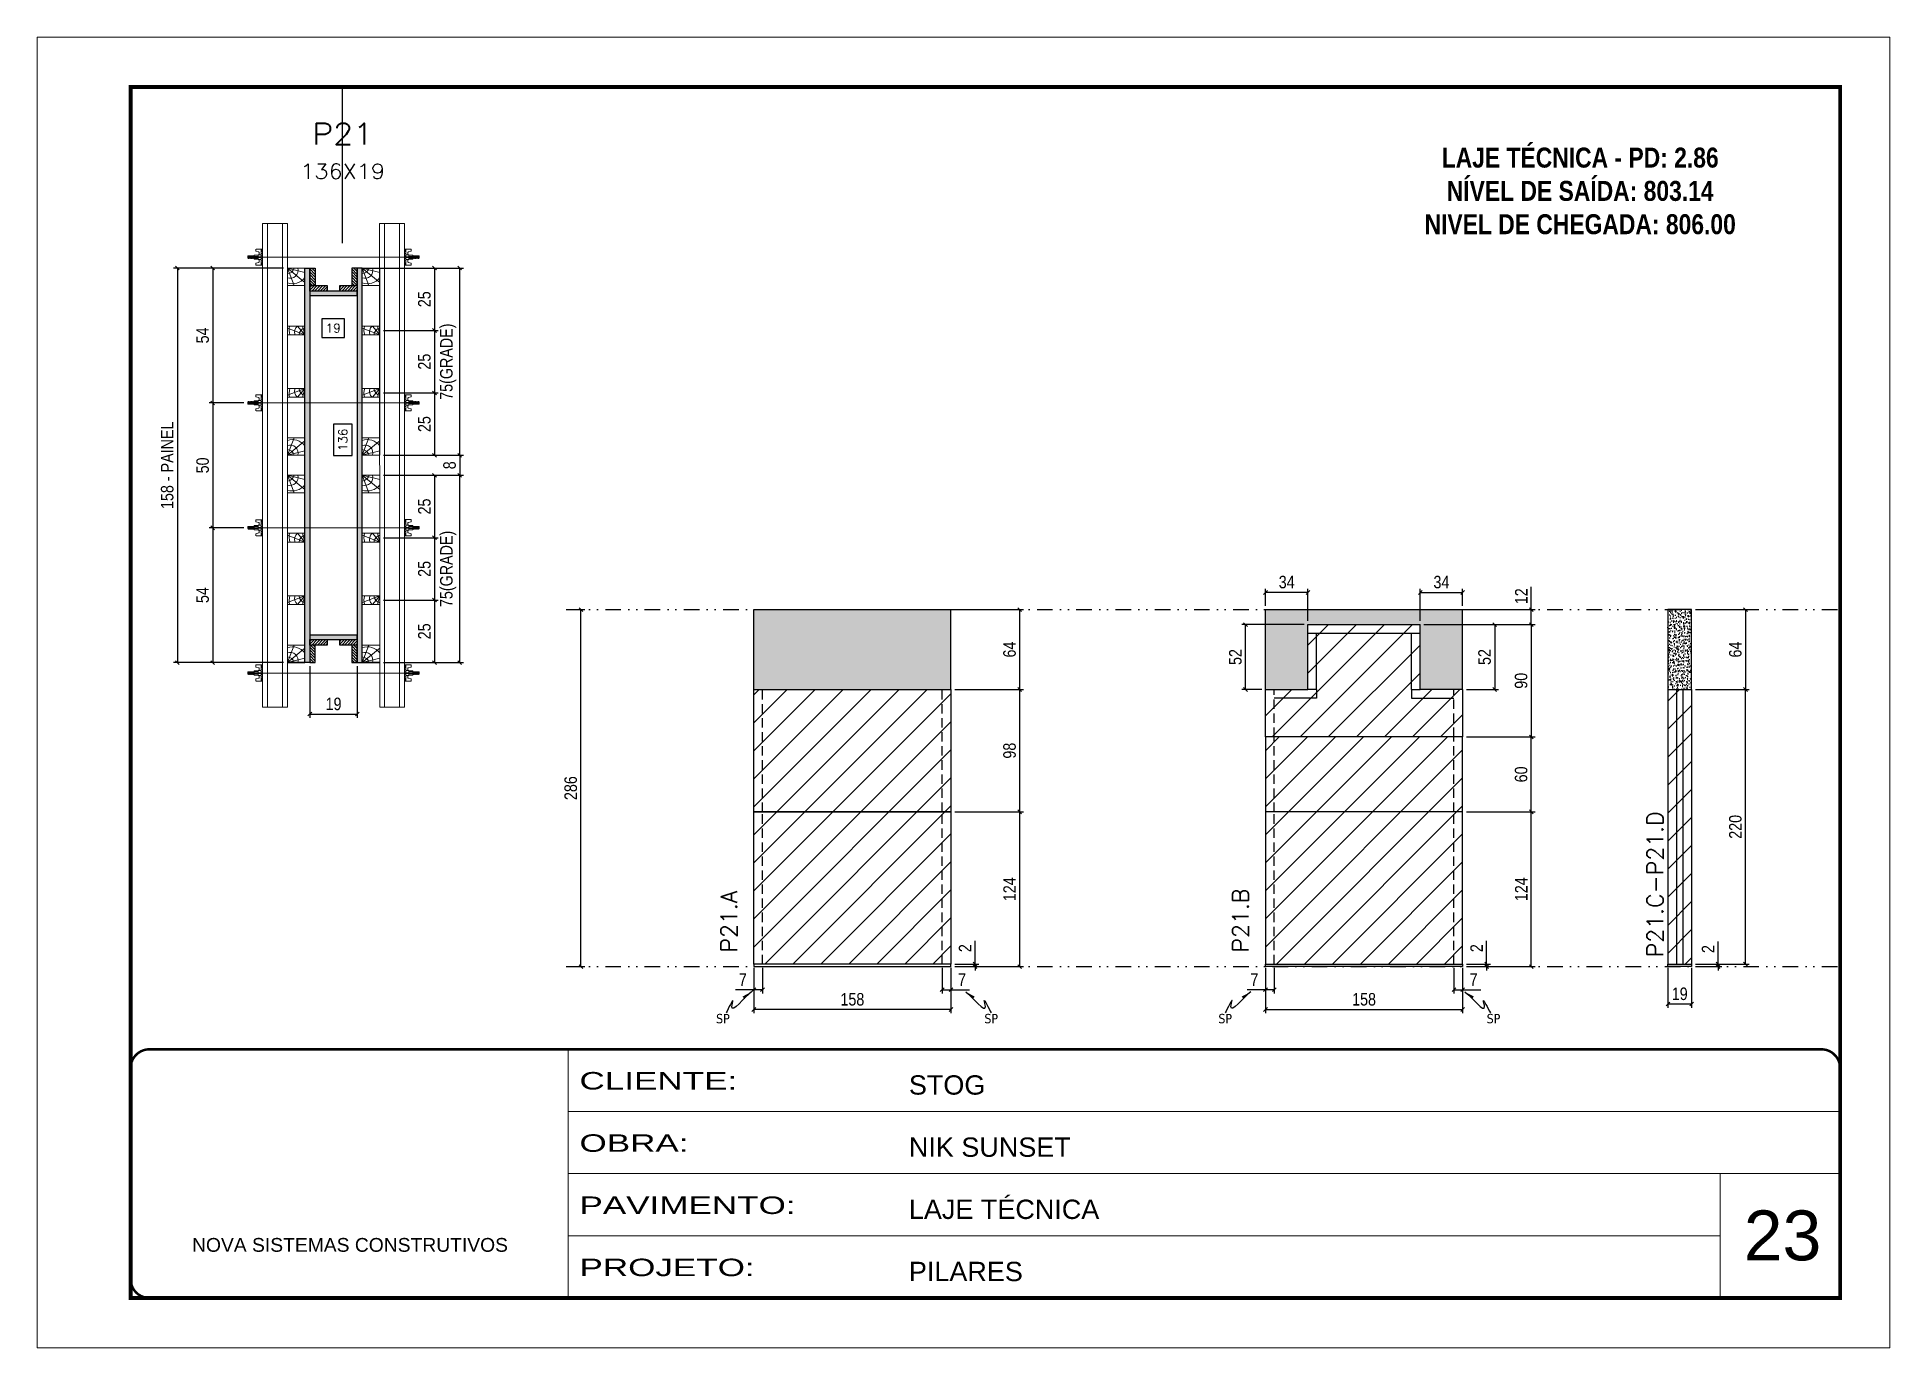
# Model space of a CAD drawing. Extents: x 808 to 7089, y -98 to 17032.
# Drawn here: x 3992 to 5477, y 10240 to 11290 of the extents above; entities that cross this region are included whole.
import ezdxf
from ezdxf.enums import TextEntityAlignment as Align

# ---------------------------------------------------------------- set-up
doc = ezdxf.new("R2010")
doc.units = 0
for name, pattern in [('CONTINUO', [0]), ('DASHED', [0.75, 0.5, -0.25]), ('DIVIDE2', [0.625, 0.25, -0.125, 0, -0.125, 0, -0.125]), ('HIDDEN', [0.375, 0.25, -0.125])]:
    doc.linetypes.add(name, pattern=pattern)
for name, color, linetype, lineweight in [('CARIMBO', 255, 'Continuous', 9), ('Folhas', 255, 'Continuous', 9), ('Hachura', 251, 'Continuous', 9), ('Madeira', 126, 'Continuous', 18), ('Perfil Metálico', 224, 'Continuous', 18), ('REAPROVEITAMENTO', 251, 'Continuous', 9), ('SARRAFO DE PRESSAO', 251, 'DASHED', 9), ('Texto Seção', 7, 'Continuous', 15)]:
    doc.layers.add(name, color=color, linetype=linetype, lineweight=lineweight)
for name, color, linetype in [('CHAPA', 1, 'Continuous'), ('COTA', 241, 'Continuous'), ('Cota Seção (2x)', 241, 'Continuous'), ('MEIO_PONT', 93, 'Continuous'), ('NOMENCLATURA', 7, 'Continuous'), ('Nível', 160, 'Continuous'), ('Painéis', 200, 'Continuous'), ('SARR_2.2x7', 40, 'Continuous'), ('SARRAFO', 251, 'Continuous'), ('Sarrafo de Pressão', 42, 'HIDDEN'), ('texto', 7, 'Continuous'), ('Texto de Titulo', 7, 'Continuous'), ('Texto Qtd Sarr', 242, 'Continuous')]:
    doc.layers.add(name, color=color, linetype=linetype)
doc.styles.add('ARIAL', font='arial.ttf')
doc.styles.add('COTA TECNICA', font='techl___.ttf', dxfattribs={"height": 10})
doc.styles.add('COTA TECNICA 2X', font='techl___.ttf', dxfattribs={"height": 10})
doc.styles.add('COTA TECNICA-50', font='techl___.ttf', dxfattribs={"height": 10})
doc.styles.add('REGUA-120', font='ROMANS.shx', dxfattribs={"height": 15})
doc.styles.add('ROMANC', font='techb___.ttf', dxfattribs={"height": 2.5})
doc.styles.add('ROMANS', font='romans.shx')
doc.styles.get("Standard").update_dxf_attribs({"font": 'arial.ttf'})
doc.styles.add('Tecnologia', font='')
doc.styles.get('Tecnologia').set_extended_font_data('Forgotten Futurist')
doc.dimstyles.new('COTA PAINEL-50', dxfattribs={"dimtxt": 10, "dimasz": 3, "dimexe": 3, "dimexo": 3, "dimgap": 3, "dimtad": 1, "dimdec": 1, "dimzin": 12, "dimdsep": 46, "dimtxsty": 'COTA TECNICA-50', "dimblk1": 'OBLIQUE', "dimblk2": 'OBLIQUE', "dimsah": 1, "dimcen": 0.9, "dimclrd": 4, "dimclre": 4, "dimclrt": 240, "dimadec": 1, "dimazin": 3, "dimtfac": 1, "dimtdec": 1, "dimtmove": 0, "dimatfit": 3, "dimfxl": 1, "dimtolj": 1, "dimtzin": 12, "dimarcsym": 0})
doc.dimstyles.new('PAINEL', dxfattribs={"dimtxt": 10, "dimasz": 3, "dimexe": 3, "dimexo": 3, "dimgap": 3, "dimtad": 1, "dimdec": 1, "dimzin": 12, "dimdsep": 46, "dimtxsty": 'COTA TECNICA', "dimblk1": 'OBLIQUE', "dimblk2": 'OBLIQUE', "dimsah": 1, "dimcen": 0.9, "dimclrd": 4, "dimclre": 4, "dimclrt": 240, "dimadec": 1, "dimazin": 3, "dimtfac": 1, "dimtdec": 1, "dimtmove": 0, "dimatfit": 3, "dimfxl": 1, "dimtolj": 1, "dimtzin": 12, "dimarcsym": 0})
doc.dimstyles.new('SECAO PILAR', dxfattribs={"dimtxt": 10, "dimasz": 3, "dimexe": 3, "dimexo": 3, "dimgap": 3, "dimtad": 1, "dimdec": 1, "dimlfac": 0.5, "dimzin": 12, "dimdsep": 46, "dimtxsty": 'COTA TECNICA 2X', "dimblk1": 'OBLIQUE', "dimblk2": 'OBLIQUE', "dimsah": 1, "dimcen": 0.9, "dimclrd": 256, "dimclre": 256, "dimclrt": 256, "dimadec": 1, "dimazin": 3, "dimtfac": 1, "dimtdec": 1, "dimtmove": 0, "dimatfit": 3, "dimfxl": 1, "dimtolj": 1, "dimtzin": 12, "dimarcsym": 0})
doc.dimstyles.new('SECÇÃO 2', dxfattribs={"dimtxt": 7, "dimasz": 6, "dimexe": 0.18, "dimexo": 2, "dimgap": -4, "dimtad": 3, "dimdec": 1, "dimlfac": 0.5, "dimzin": 12, "dimdsep": 46, "dimtxsty": 'ROMANS', "dimblk": 'ARCHTICK', "dimcen": 0.09, "dimse1": 1, "dimse2": 1, "dimsd1": 1, "dimsd2": 1, "dimclrd": 180, "dimclre": 5, "dimclrt": 1, "dimadec": 0, "dimazin": 3, "dimtfac": 1, "dimtdec": 1, "dimtofl": 0, "dimtmove": 0, "dimatfit": 3, "dimldrblk": 'ARCHTICK', "dimfxl": 1, "dimtolj": 1, "dimtzin": 0, "dimarcsym": 0})
doc.dimstyles.get("Standard").update_dxf_attribs({"dimtxt": 0.18, "dimasz": 0.18, "dimexe": 0.18, "dimexo": 0.0625, "dimgap": 0.09, "dimtad": 0, "dimtih": 1, "dimtoh": 1, "dimdec": 4, "dimzin": 0, "dimdsep": 46, "dimtxsty": 'Standard', "dimcen": 0.09, "dimadec": 0, "dimazin": 0, "dimtfac": 1, "dimtdec": 4, "dimtofl": 0, "dimtmove": 0, "dimatfit": 3, "dimfxl": 1, "dimtolj": 1, "dimtzin": 0, "dimarcsym": 0})
pattern_1 = [(135, (-18681.1517, 20228.5527), (-1.12253202, -1.12253202), [])]

msp = doc.modelspace()

# ---------------------------------------------------------------- texts
at = {"layer": 'CARIMBO', "style": 'ARIAL'}
msp.add_text('23', height=40, dxfattribs=at).set_placement((5359.53, 10309.75))
at = {"layer": 'NOMENCLATURA', "color": 2, "insert": (5228.41, 11227.74), "char_height": 16, "attachment_point": 2, "style": 'ROMANC'}
msp.add_mtext_dynamic_manual_height_columns('\\PLAJE TÉCNICA - PD: 2.86\\PNÍVEL DE SAÍDA: 803.14\\PNIVEL DE CHEGADA: 806.00', width=328.3607, gutter_width=1, heights=[0], dxfattribs=at)
at = {"layer": 'texto', "color": 0, "char_height": 7.5, "attachment_point": 5}
for insert in [(4541.34, 10503.34), (4756.37, 10503.34), (4943.91, 10503.34), (5158.94, 10503.34)]:
    msp.add_mtext('{\\fTahoma|b0|i0|c0|p34;\\C4;SP}', dxfattribs=dict(at, insert=insert))
at = {"layer": 'Texto Seção', "char_height": 13, "width": 285.3299, "attachment_point": 7, "rotation": 90, "style": 'REGUA-120'}
for s, insert in [('P21.C-P21.D', (5294.95, 10552.43)), ('P21.A', (4552.65, 10556.27)), ('P21.B', (4962.69, 10556.27))]:
    msp.add_mtext(s, dxfattribs=dict(at, insert=insert))

# ---------------------------------------------------------------- blocks, each defined once
blk = doc.blocks.new('9999999999')
at = {"color": 30, "linetype": 'CONTINUO'}
for p, q in [((98564.6, 34230.2), (98564.6, 34429.4)), ((98564.6, 34379.6), (99584, 34379.6)), ((98564.6, 34329.8), (99488, 34329.8)), ((99584, 34329.8), (99488, 34329.8)), ((99488, 34329.8), (99488, 34230.2)), ((98564.6, 34280), (99488, 34280))]:
    blk.add_line(p, q, dxfattribs=at)
at = {"color": 30, "linetype": 'CONTINUO', "const_width": 2}
blk.add_lwpolyline([(99584, 34230.2), (99584, 34414.4, 0.414214), (99569, 34429.4), (98229, 34429.4, 0.414214), (98214, 34414.4), (98214, 34245.2, 0.414214), (98229, 34230.2), (99584, 34230.2)], format="xyb", dxfattribs=at)
at = {"layer": 'Folhas'}
blk.add_lwpolyline([(98139, 34190.2), (99624, 34190.2), (99624, 35240.2), (98139, 35240.2)], close=True, dxfattribs=at)
at = {"layer": 'Folhas', "color": 30, "const_width": 3}
blk.add_lwpolyline([(98214, 34230.2), (99584, 34230.2), (99584, 35200.2), (98214, 35200.2)], close=True, dxfattribs=at)
at = {"color": 7, "linetype": 'Continuous', "ltscale": 5, "style": 'ARIAL'}
for s, height, p in [('STOG', 15.48, (98837.7, 34393.1)), ('NIK SUNSET', 15.48, (98837.7, 34343.3)), ('LAJE TÉCNICA', 15.483, (98837.7, 34293.5)), ('NOVA SISTEMAS CONSTRUTIVOS', 11.059, (98263.2, 34267.2)), ('PILARES', 15.48, (98837.7, 34243.7))]:
    blk.add_text(s, height=height, dxfattribs=at).set_placement(p)
at = {"layer": 'Folhas', "color": 7, "style": 'Tecnologia', "width": 1.5}
for s, p in [('CLIENTE:', (98573.7, 34397.2)), ('OBRA:', (98573.7, 34347.3)), ('PAVIMENTO:', (98573.7, 34297.5)), ('PROJETO:', (98573.7, 34247.7))]:
    blk.add_text(s, height=14, dxfattribs=at).set_placement(p)
blk = doc.blocks.new('*D738')
at = {"layer": 'Cota Seção (2x)', "color": 180, "lineweight": -2, "transparency": 16777216}
for p, q in [((4238, 11064), (4220, 11064)), ((4220, 11064), (4220, 11049)), ((4238, 11049), (4238, 11064)), ((4220, 11049), (4238, 11049))]:
    blk.add_line(p, q, dxfattribs=at)
at = {"layer": 'Defpoints', "color": 0, "transparency": 16777216}
for p in [(4210.3, 11065.3), (4248.3, 11065.3), (4210.3, 11045)]:
    blk.add_point(p, dxfattribs=at)
at = {"layer": 'Cota Seção (2x)', "color": 1, "transparency": 16777216, "insert": (4229, 11056.5), "char_height": 7, "attachment_point": 5, "style": 'ROMANS'}
blk.add_mtext('\\A1;19', dxfattribs=at)
blk = doc.blocks.new('_ArchTick')
at = {"color": 0, "linetype": 'ByBlock', "const_width": 0.15}
blk.add_lwpolyline([(-0.5, -0.5), (0.5, 0.5)], dxfattribs=at)
blk = doc.blocks.new('*D739')
at = {"layer": 'Cota Seção (2x)', "color": 180, "lineweight": -2, "transparency": 16777216}
for p, q in [((4244.3, 10979.5), (4229.3, 10979.5)), ((4229.3, 10979.5), (4229.3, 10954.5)), ((4244.3, 10954.5), (4244.3, 10979.5)), ((4229.3, 10954.5), (4244.3, 10954.5))]:
    blk.add_line(p, q, dxfattribs=at)
at = {"layer": 'Defpoints', "color": 0, "transparency": 16777216}
for p in [(4210.3, 11082.6), (4210.3, 10810.6), (4248.3, 10810.6)]:
    blk.add_point(p, dxfattribs=at)
at = {"layer": 'Cota Seção (2x)', "color": 1, "transparency": 16777216, "insert": (4236.8, 10967), "char_height": 7, "attachment_point": 5, "rotation": 90, "style": 'ROMANS'}
blk.add_mtext('\\A1;136', dxfattribs=at)
blk = doc.blocks.new('_Oblique')
at = {"color": 0, "linetype": 'ByBlock', "lineweight": -2}
blk.add_line((-0.5, -0.5), (0.5, 0.5), dxfattribs=at)
blk = doc.blocks.new('*D740')
at = {"layer": 'Cota Seção (2x)', "lineweight": -2, "transparency": 16777216}
for p, q in [((4189.3, 11104.6), (4101.1, 11104.6)), ((4104.1, 11104.6), (4104.1, 10788.6)), ((4189.3, 10788.6), (4101.1, 10788.6))]:
    blk.add_line(p, q, dxfattribs=at)
at = {"layer": 'Defpoints', "color": 0, "transparency": 16777216}
for p in [(4192.3, 11104.6), (4104.1, 10788.6), (4192.3, 10788.6)]:
    blk.add_point(p, dxfattribs=at)
at = {"layer": 'Cota Seção (2x)', "lineweight": -2, "transparency": 16777216, "xscale": 3, "yscale": 3, "zscale": 3}
for p, rotation in [((4104.1, 11104.6), 90), ((4104.1, 10788.6), 270)]:
    blk.add_blockref('_Oblique', p, dxfattribs=dict(at, rotation=rotation))
at = {"layer": 'Cota Seção (2x)', "transparency": 16777216, "insert": (4096, 10946.6), "char_height": 10, "attachment_point": 5, "rotation": 90, "style": 'COTA TECNICA 2X'}
blk.add_mtext('\\A1;158 - PAINEL', dxfattribs=at)
blk = doc.blocks.new('*D741')
at = {"layer": 'Cota Seção (2x)', "lineweight": -2, "transparency": 16777216}
for p, q in [((4189.3, 11104.6), (4129.5, 11104.6)), ((4132.5, 11104.6), (4132.5, 10996.5)), ((4157.5, 10996.5), (4129.5, 10996.5))]:
    blk.add_line(p, q, dxfattribs=at)
at = {"layer": 'Defpoints', "color": 0, "transparency": 16777216}
for p in [(4192.3, 11104.6), (4132.5, 10996.5), (4160.5, 10996.5)]:
    blk.add_point(p, dxfattribs=at)
at = {"layer": 'Cota Seção (2x)', "lineweight": -2, "transparency": 16777216, "xscale": 3, "yscale": 3, "zscale": 3}
for p, rotation in [((4132.5, 11104.6), 90), ((4132.5, 10996.5), 270)]:
    blk.add_blockref('_Oblique', p, dxfattribs=dict(at, rotation=rotation))
at = {"layer": 'Cota Seção (2x)', "transparency": 16777216, "insert": (4124.4, 11050.6), "char_height": 10, "attachment_point": 5, "rotation": 90, "style": 'COTA TECNICA 2X'}
blk.add_mtext('\\A1;54', dxfattribs=at)
blk = doc.blocks.new('*D742')
at = {"layer": 'Cota Seção (2x)', "lineweight": -2, "transparency": 16777216}
for p, q in [((4157.5, 10896.5), (4129.5, 10896.5)), ((4132.5, 10896.5), (4132.5, 10788.6)), ((4189.3, 10788.6), (4129.5, 10788.6))]:
    blk.add_line(p, q, dxfattribs=at)
at = {"layer": 'Defpoints', "color": 0, "transparency": 16777216}
for p in [(4160.5, 10896.5), (4132.5, 10788.6), (4192.3, 10788.6)]:
    blk.add_point(p, dxfattribs=at)
at = {"layer": 'Cota Seção (2x)', "lineweight": -2, "transparency": 16777216, "xscale": 3, "yscale": 3, "zscale": 3}
for p, rotation in [((4132.5, 10896.5), 90), ((4132.5, 10788.6), 270)]:
    blk.add_blockref('_Oblique', p, dxfattribs=dict(at, rotation=rotation))
at = {"layer": 'Cota Seção (2x)', "transparency": 16777216, "insert": (4124.4, 10842.6), "char_height": 10, "attachment_point": 5, "rotation": 90, "style": 'COTA TECNICA 2X'}
blk.add_mtext('\\A1;54', dxfattribs=at)
blk = doc.blocks.new('*D743')
at = {"layer": 'Cota Seção (2x)', "lineweight": -2, "transparency": 16777216}
for p, q in [((4255.3, 11104.6), (4313.2, 11104.6)), ((4310.2, 11104.6), (4310.2, 11054.6)), ((4269.3, 11054.6), (4313.2, 11054.6))]:
    blk.add_line(p, q, dxfattribs=at)
at = {"layer": 'Defpoints', "color": 0, "transparency": 16777216}
for p in [(4252.3, 11104.6), (4266.3, 11054.6), (4310.2, 11054.6)]:
    blk.add_point(p, dxfattribs=at)
at = {"layer": 'Cota Seção (2x)', "lineweight": -2, "transparency": 16777216, "xscale": 3, "yscale": 3, "zscale": 3}
for p, rotation in [((4310.2, 11104.6), 90), ((4310.2, 11054.6), 270)]:
    blk.add_blockref('_Oblique', p, dxfattribs=dict(at, rotation=rotation))
at = {"layer": 'Cota Seção (2x)', "transparency": 16777216, "insert": (4302.1, 11079.6), "char_height": 10, "attachment_point": 5, "rotation": 90, "style": 'COTA TECNICA 2X'}
blk.add_mtext('\\A1;25', dxfattribs=at)
blk = doc.blocks.new('titulo1')
at = {"layer": 'Defpoints', "color": 252, "linetype": 'HIDDEN', "ltscale": 2}
blk.add_line((0, 0), (0, 125), dxfattribs=at)
at = {"layer": 'Defpoints', "style": 'ROMANS', "oblique": 15}
blk.add_attdef('FOLHA', text='', height=10, dxfattribs=at).set_placement((0, 15.6), align=Align.MIDDLE_CENTER)
at = {"layer": 'Texto Qtd Sarr', "color": 3, "style": 'ROMANS', "oblique": 15}
for tag, height, p in [('TITULO', 17, (0, 71.4)), ('SEÇÃO', 12, (0, 41.5))]:
    blk.add_attdef(tag, text='', height=height, dxfattribs=at).set_placement(p, align=Align.MIDDLE_CENTER)
blk = doc.blocks.new('C')
at = {"layer": 'Hachura', "color": 0}
for p, q in [((0, 3.22), (0, -3.22)), ((0.45, 3.22), (0, 3.22)), ((0.46, 3.16), (0, 3.16)), ((0.46, 3.05), (0, 3.05)), ((0.46, 2.88), (0, 2.88)), ((0, 2.75), (0, -1.16)), ((0.46, 2.65), (0, 2.65)), ((0.46, 2.23), (0, 2.23)), ((0.46, 1.51), (0, 1.51)), ((0.39, 0.49), (0.17, 0.49)), ((0.45, -3.23), (0.45, 3.22)), ((0.45, 3.22), (2.58, 3.22)), ((1.74, 0.97), (0.45, 0.97)), ((1.45, 0.1), (0.45, 0.1)), ((1.35, 1.94), (1.35, 0.96)), ((2.58, 2.39), (1.47, 2.09)), ((1.74, -0.97), (1.74, 0.97)), ((1.74, 0.97), (1.74, 0.84)), ((1.74, 0.97), (1.74, 0.84)), ((1.74, 0.84), (3.35, 0.84)), ((3.35, 0.45), (1.74, 0.45)), ((2.58, 3.22), (2.58, 2.39)), ((3.32, 0.84), (3.32, -0.84)), ((3.35, 0.84), (3.35, -0.84)), ((3.68, 0.45), (3.35, 0.45)), ((3.84, -0.52), (3.35, 0.45)), ((3.35, 0.06), (3.67, -0.57)), ((3.68, 0.45), (4.16, -0.52)), ((3.72, 0.5), (4.25, -0.57)), ((4.37, -0.55), (3.83, 0.53)), ((4.15, 0.45), (3.93, 0.45)), ((4.42, -0.52), (3.93, 0.45)), ((4.15, 0.45), (4.26, 0.45)), ((4.26, 0.45), (4.74, -0.52)), ((4.3, 0.5), (4.83, -0.57)), ((4.95, -0.55), (4.41, 0.53)), ((4.51, 0.45), (4.84, 0.45)), ((5, -0.52), (4.51, 0.45)), ((4.84, 0.45), (5.32, -0.52)), ((4.88, 0.5), (5.41, -0.57)), ((5.53, -0.55), (4.99, 0.53)), ((5.58, -0.52), (5.09, 0.45)), ((5.42, 0.45), (5.09, 0.45)), ((5.58, -0.52), (5.09, 0.45)), ((5.42, 0.45), (5.74, -0.19)), ((5.46, 0.5), (5.74, -0.07)), ((5.74, 0.19), (5.57, 0.53)), ((5.74, 0.32), (5.68, 0.45)), ((5.68, 0.45), (5.74, 0.45)), ((5.74, 0.45), (5.9, 0.29)), ((5.74, 0.45), (5.74, -0.52)), ((5.9, -0.36), (5.9, 0.29)), ((0.45, 0), (0, 0)), ((0.46, -1.52), (0, -1.52)), ((0.46, -2.23), (0, -2.23)), ((0.46, -2.65), (0, -2.65)), ((0.46, -2.88), (0, -2.88)), ((0.46, -3.05), (0, -3.05)), ((0.46, -3.16), (0, -3.16)), ((0, -3.22), (2.57, -3.22)), ((0.08, -0.48), (0.29, -0.48)), ((0.29, -0.48), (0.4, -0.48)), ((0.45, 0), (0.45, -0.97)), ((0.45, -0.16), (1.45, -0.16)), ((0.45, -0.65), (0.45, -0.32)), ((0.45, -3.23), (0.45, -0.65)), ((0.45, -0.97), (1.74, -0.97)), ((1.35, -1.94), (1.35, -0.97)), ((2.58, -2.39), (1.47, -2.1)), ((3.35, -0.32), (1.74, -0.32)), ((3.35, -0.84), (1.74, -0.84)), ((2.58, -3.23), (2.58, -2.39)), ((3.35, -0.07), (3.58, -0.52)), ((3.35, -0.52), (3.58, -0.52)), ((3.84, -0.52), (4.16, -0.52)), ((4.42, -0.52), (4.74, -0.52)), ((4.63, -0.52), (4.74, -0.52)), ((5, -0.52), (5.32, -0.52)), ((5.58, -0.52), (5.74, -0.52)), ((5.74, -0.52), (5.9, -0.36)), ((5.74, -0.52), (5.74, -0.52))]:
    blk.add_line(p, q, dxfattribs=at)
for centre, radius, start, end in [((1.52, 1.94), 0.161, 104.74356, 180), ((1.44, -0.03), 0.129, 272.69497, 87.30503), ((3.81, 0.39), 0.143, 25.56881, 154.43119), ((4.39, 0.39), 0.143, 25.56881, 154.43119), ((4.97, 0.39), 0.143, 25.56881, 154.43119), ((5.55, 0.39), 0.143, 25.56881, 154.43119), ((0.17, -0.37), 0.174, 221.74404, 317.85924), ((1.52, -1.94), 0.161, 180, 255.25644), ((3.71, -0.4), 0.174, 222.14076, 318.25596), ((4.29, -0.4), 0.174, 222.14076, 318.25596), ((4.87, -0.4), 0.174, 222.14076, 318.25596), ((5.45, -0.4), 0.174, 222.14076, 318.25596), ((5.61, -0.4), 0.174, 317.85924, 318.25596)]:
    blk.add_arc(centre, radius, start, end, dxfattribs=at)
blk = doc.blocks.new('*D744')
at = {"layer": 'Cota Seção (2x)', "lineweight": -2, "transparency": 16777216}
for p, q in [((4157.5, 10996.5), (4129.5, 10996.5)), ((4132.5, 10996.5), (4132.5, 10896.5)), ((4157.5, 10896.5), (4129.5, 10896.5))]:
    blk.add_line(p, q, dxfattribs=at)
at = {"layer": 'Defpoints', "color": 0, "transparency": 16777216}
for p in [(4160.5, 10996.5), (4132.5, 10896.5), (4160.5, 10896.5)]:
    blk.add_point(p, dxfattribs=at)
at = {"layer": 'Cota Seção (2x)', "lineweight": -2, "transparency": 16777216, "xscale": 3, "yscale": 3, "zscale": 3}
for p, rotation in [((4132.5, 10996.5), 90), ((4132.5, 10896.5), 270)]:
    blk.add_blockref('_Oblique', p, dxfattribs=dict(at, rotation=rotation))
at = {"layer": 'Cota Seção (2x)', "transparency": 16777216, "insert": (4124.4, 10946.5), "char_height": 10, "attachment_point": 5, "rotation": 90, "style": 'COTA TECNICA 2X'}
blk.add_mtext('\\A1;50', dxfattribs=at)
blk = doc.blocks.new('PONTALETE')
at = {"layer": 'Madeira'}
for q in [(2.71, 7), (7, 5.76), (7, 1.74)]:
    blk.add_line((0, 0), q, dxfattribs=at)
blk.add_lwpolyline([(0, 0), (7, 0), (7, 7), (0, 7)], close=True, dxfattribs=at)
for centre, radius, start, end in [((2.04, 0.06), 6.23, 37.28179, 109.09128), ((1.09, 0.9), 3.19, 343.60304, 109.98471), ((-0.21, -0.78), 3.09, 14.63219, 86.0383)]:
    blk.add_arc(centre, radius, start, end, dxfattribs=at)
blk = doc.blocks.new('MEIO PONTALETE')
at = {"layer": 'Madeira'}
for q in [(2.71, 7), (3.5, 2.88), (3.5, 0.87)]:
    blk.add_line((0, 0), q, dxfattribs=at)
blk.add_lwpolyline([(0, 0), (3.5, 0), (3.5, 7), (0, 7)], close=True, dxfattribs=at)
for centre, radius, start, end in [((2.04, 0.06), 6.23, 76.44987, 109.09128), ((1.09, 0.9), 3.19, 40.90626, 109.98471), ((-0.21, -0.78), 3.09, 14.63219, 86.0383)]:
    blk.add_arc(centre, radius, start, end, dxfattribs=at)
blk = doc.blocks.new('*D745')
at = {"layer": 'Cota Seção (2x)', "lineweight": -2, "transparency": 16777216}
for p, q in [((4269.3, 11054.6), (4313.2, 11054.6)), ((4310.2, 11054.6), (4310.2, 11004.6)), ((4269.3, 11004.6), (4313.2, 11004.6))]:
    blk.add_line(p, q, dxfattribs=at)
at = {"layer": 'Defpoints', "color": 0, "transparency": 16777216}
for p in [(4266.3, 11054.6), (4266.3, 11004.6), (4310.2, 11004.6)]:
    blk.add_point(p, dxfattribs=at)
at = {"layer": 'Cota Seção (2x)', "lineweight": -2, "transparency": 16777216, "xscale": 3, "yscale": 3, "zscale": 3}
for p, rotation in [((4310.2, 11054.6), 90), ((4310.2, 11004.6), 270)]:
    blk.add_blockref('_Oblique', p, dxfattribs=dict(at, rotation=rotation))
at = {"layer": 'Cota Seção (2x)', "transparency": 16777216, "insert": (4302.1, 11029.6), "char_height": 10, "attachment_point": 5, "rotation": 90, "style": 'COTA TECNICA 2X'}
blk.add_mtext('\\A1;25', dxfattribs=at)
blk = doc.blocks.new('*D746')
at = {"layer": 'Cota Seção (2x)', "lineweight": -2, "transparency": 16777216}
for p, q in [((4269.3, 11004.6), (4313.2, 11004.6)), ((4310.2, 11004.6), (4310.2, 10954.6)), ((4269.3, 10954.6), (4313.2, 10954.6))]:
    blk.add_line(p, q, dxfattribs=at)
at = {"layer": 'Defpoints', "color": 0, "transparency": 16777216}
for p in [(4266.3, 11004.6), (4266.3, 10954.6), (4310.2, 10954.6)]:
    blk.add_point(p, dxfattribs=at)
at = {"layer": 'Cota Seção (2x)', "lineweight": -2, "transparency": 16777216, "xscale": 3, "yscale": 3, "zscale": 3}
for p, rotation in [((4310.2, 11004.6), 90), ((4310.2, 10954.6), 270)]:
    blk.add_blockref('_Oblique', p, dxfattribs=dict(at, rotation=rotation))
at = {"layer": 'Cota Seção (2x)', "transparency": 16777216, "insert": (4302.1, 10979.6), "char_height": 10, "attachment_point": 5, "rotation": 90, "style": 'COTA TECNICA 2X'}
blk.add_mtext('\\A1;25', dxfattribs=at)
blk = doc.blocks.new('*D747')
at = {"layer": 'Cota Seção (2x)', "lineweight": -2, "transparency": 16777216}
for p, q in [((4269.3, 10938.6), (4313.2, 10938.6)), ((4310.2, 10938.6), (4310.2, 10888.6)), ((4269.3, 10888.6), (4313.2, 10888.6))]:
    blk.add_line(p, q, dxfattribs=at)
at = {"layer": 'Defpoints', "color": 0, "transparency": 16777216}
for p in [(4266.3, 10938.6), (4266.3, 10888.6), (4310.2, 10888.6)]:
    blk.add_point(p, dxfattribs=at)
at = {"layer": 'Cota Seção (2x)', "lineweight": -2, "transparency": 16777216, "xscale": 3, "yscale": 3, "zscale": 3}
for p, rotation in [((4310.2, 10938.6), 90), ((4310.2, 10888.6), 270)]:
    blk.add_blockref('_Oblique', p, dxfattribs=dict(at, rotation=rotation))
at = {"layer": 'Cota Seção (2x)', "transparency": 16777216, "insert": (4302.1, 10913.6), "char_height": 10, "attachment_point": 5, "rotation": 90, "style": 'COTA TECNICA 2X'}
blk.add_mtext('\\A1;25', dxfattribs=at)
blk = doc.blocks.new('*D748')
at = {"layer": 'Cota Seção (2x)', "lineweight": -2, "transparency": 16777216}
for p, q in [((4269.3, 10888.6), (4313.2, 10888.6)), ((4310.2, 10888.6), (4310.2, 10838.6)), ((4269.3, 10838.6), (4313.2, 10838.6))]:
    blk.add_line(p, q, dxfattribs=at)
at = {"layer": 'Defpoints', "color": 0, "transparency": 16777216}
for p in [(4266.3, 10888.6), (4266.3, 10838.6), (4310.2, 10838.6)]:
    blk.add_point(p, dxfattribs=at)
at = {"layer": 'Cota Seção (2x)', "lineweight": -2, "transparency": 16777216, "xscale": 3, "yscale": 3, "zscale": 3}
for p, rotation in [((4310.2, 10888.6), 90), ((4310.2, 10838.6), 270)]:
    blk.add_blockref('_Oblique', p, dxfattribs=dict(at, rotation=rotation))
at = {"layer": 'Cota Seção (2x)', "transparency": 16777216, "insert": (4302.1, 10863.6), "char_height": 10, "attachment_point": 5, "rotation": 90, "style": 'COTA TECNICA 2X'}
blk.add_mtext('\\A1;25', dxfattribs=at)
blk = doc.blocks.new('*D749')
at = {"layer": 'Cota Seção (2x)', "lineweight": -2, "transparency": 16777216}
for p, q in [((4269.3, 10838.6), (4313.2, 10838.6)), ((4310.2, 10838.6), (4310.2, 10788.6)), ((4269.3, 10788.6), (4313.2, 10788.6))]:
    blk.add_line(p, q, dxfattribs=at)
at = {"layer": 'Defpoints', "color": 0, "transparency": 16777216}
for p in [(4266.3, 10838.6), (4266.3, 10788.6), (4310.2, 10788.6)]:
    blk.add_point(p, dxfattribs=at)
at = {"layer": 'Cota Seção (2x)', "lineweight": -2, "transparency": 16777216, "xscale": 3, "yscale": 3, "zscale": 3}
for p, rotation in [((4310.2, 10838.6), 90), ((4310.2, 10788.6), 270)]:
    blk.add_blockref('_Oblique', p, dxfattribs=dict(at, rotation=rotation))
at = {"layer": 'Cota Seção (2x)', "transparency": 16777216, "insert": (4302.1, 10813.6), "char_height": 10, "attachment_point": 5, "rotation": 90, "style": 'COTA TECNICA 2X'}
blk.add_mtext('\\A1;25', dxfattribs=at)
blk = doc.blocks.new('*D750')
at = {"layer": 'Cota Seção (2x)', "lineweight": -2, "transparency": 16777216}
for p, q in [((4269.2, 10938.6), (4333.4, 10938.6)), ((4330.4, 10788.6), (4330.4, 10938.6)), ((4269.3, 10788.6), (4333.4, 10788.6))]:
    blk.add_line(p, q, dxfattribs=at)
at = {"layer": 'Defpoints', "color": 0, "transparency": 16777216}
for p in [(4266.2, 10938.6), (4330.4, 10938.6), (4266.3, 10788.6)]:
    blk.add_point(p, dxfattribs=at)
at = {"layer": 'Cota Seção (2x)', "lineweight": -2, "transparency": 16777216, "xscale": 3, "yscale": 3, "zscale": 3}
for p, rotation in [((4330.4, 10938.6), 90), ((4330.4, 10788.6), 270)]:
    blk.add_blockref('_Oblique', p, dxfattribs=dict(at, rotation=rotation))
at = {"layer": 'Cota Seção (2x)', "transparency": 16777216, "insert": (4321.2, 10863.6), "char_height": 10, "attachment_point": 5, "rotation": 90, "style": 'COTA TECNICA 2X'}
blk.add_mtext('\\A1;75(GRADE)', dxfattribs=at)
blk = doc.blocks.new('*D751')
at = {"layer": 'Cota Seção (2x)', "lineweight": -2, "transparency": 16777216}
for p, q in [((4269.3, 11104.6), (4333.4, 11104.6)), ((4330.4, 10954.6), (4330.4, 11104.6)), ((4269.3, 10954.6), (4333.4, 10954.6))]:
    blk.add_line(p, q, dxfattribs=at)
at = {"layer": 'Defpoints', "color": 0, "transparency": 16777216}
for p in [(4266.3, 11104.6), (4330.4, 11104.6), (4266.3, 10954.6)]:
    blk.add_point(p, dxfattribs=at)
at = {"layer": 'Cota Seção (2x)', "lineweight": -2, "transparency": 16777216, "xscale": 3, "yscale": 3, "zscale": 3}
for p, rotation in [((4330.4, 11104.6), 90), ((4330.4, 10954.6), 270)]:
    blk.add_blockref('_Oblique', p, dxfattribs=dict(at, rotation=rotation))
at = {"layer": 'Cota Seção (2x)', "transparency": 16777216, "insert": (4321.2, 11029.6), "char_height": 10, "attachment_point": 5, "rotation": 90, "style": 'COTA TECNICA 2X'}
blk.add_mtext('\\A1;75(GRADE)', dxfattribs=at)
blk = doc.blocks.new('*D752')
at = {"layer": 'Cota Seção (2x)', "lineweight": -2, "transparency": 16777216}
for p, q in [((4210.3, 10785.6), (4210.3, 10744.3)), ((4248.3, 10785.6), (4248.3, 10744.3)), ((4210.3, 10747.3), (4248.3, 10747.3))]:
    blk.add_line(p, q, dxfattribs=at)
at = {"layer": 'Defpoints', "color": 0, "transparency": 16777216}
for p in [(4210.3, 10788.6), (4248.3, 10788.6), (4248.3, 10747.3)]:
    blk.add_point(p, dxfattribs=at)
at = {"layer": 'Cota Seção (2x)', "lineweight": -2, "transparency": 16777216, "xscale": 3, "yscale": 3, "zscale": 3, "rotation": 180}
blk.add_blockref('_Oblique', (4210.3, 10747.3), dxfattribs=at)
at = {"layer": 'Cota Seção (2x)', "lineweight": -2, "transparency": 16777216, "xscale": 3, "yscale": 3, "zscale": 3}
blk.add_blockref('_Oblique', (4248.3, 10747.3), dxfattribs=at)
at = {"layer": 'Cota Seção (2x)', "transparency": 16777216, "insert": (4229.3, 10755.4), "char_height": 10, "attachment_point": 5, "style": 'COTA TECNICA 2X'}
blk.add_mtext('\\A1;19', dxfattribs=at)
blk = doc.blocks.new('*D753')
at = {"layer": 'Cota Seção (2x)', "lineweight": -2, "transparency": 16777216}
for p, q in [((4269.3, 10954.6), (4333.4, 10954.6)), ((4330.4, 10954.6), (4330.4, 10938.6)), ((4269.3, 10938.6), (4333.4, 10938.6))]:
    blk.add_line(p, q, dxfattribs=at)
at = {"layer": 'Defpoints', "color": 0, "transparency": 16777216}
for p in [(4266.3, 10954.6), (4266.3, 10938.6), (4330.4, 10938.6)]:
    blk.add_point(p, dxfattribs=at)
at = {"layer": 'Cota Seção (2x)', "lineweight": -2, "transparency": 16777216, "xscale": 3, "yscale": 3, "zscale": 3}
for p, rotation in [((4330.4, 10954.6), 90), ((4330.4, 10938.6), 270)]:
    blk.add_blockref('_Oblique', p, dxfattribs=dict(at, rotation=rotation))
at = {"layer": 'Cota Seção (2x)', "transparency": 16777216, "insert": (4322.3, 10946.6), "char_height": 10, "attachment_point": 5, "rotation": 90, "style": 'COTA TECNICA 2X'}
blk.add_mtext('\\A1;8', dxfattribs=at)
blk = doc.blocks.new('*D754')
at = {"layer": 'COTA', "color": 4, "lineweight": -2, "transparency": 16777216}
for p, q in [((4418.7, 10831), (4430.6, 10831)), ((4427.6, 10545), (4427.6, 10831)), ((4418.7, 10545), (4430.6, 10545))]:
    blk.add_line(p, q, dxfattribs=at)
at = {"layer": 'Defpoints', "color": 0, "transparency": 16777216}
for p in [(4415.7, 10831), (4427.6, 10831), (4415.7, 10545)]:
    blk.add_point(p, dxfattribs=at)
at = {"layer": 'COTA', "color": 4, "lineweight": -2, "transparency": 16777216, "xscale": 3, "yscale": 3, "zscale": 3}
for p, rotation in [((4427.6, 10831), 90), ((4427.6, 10545), 270)]:
    blk.add_blockref('_Oblique', p, dxfattribs=dict(at, rotation=rotation))
at = {"layer": 'COTA', "color": 240, "transparency": 16777216, "insert": (4419.4, 10688), "char_height": 10, "attachment_point": 5, "rotation": 90, "style": 'COTA TECNICA-50'}
blk.add_mtext('\\A1;286', dxfattribs=at)
blk = doc.blocks.new('*D718')
at = {"layer": 'COTA', "color": 4, "lineweight": -2, "transparency": 16777216}
for p, q in [((4566.1, 10544), (4566.1, 10507.7)), ((4724.1, 10544), (4724.1, 10507.7)), ((4724.1, 10510.7), (4566.1, 10510.7))]:
    blk.add_line(p, q, dxfattribs=at)
at = {"layer": 'Defpoints', "color": 0, "transparency": 16777216}
for p in [(4566.1, 10547), (4724.1, 10547), (4566.1, 10510.7)]:
    blk.add_point(p, dxfattribs=at)
at = {"layer": 'COTA', "color": 4, "lineweight": -2, "transparency": 16777216, "xscale": 3, "yscale": 3, "zscale": 3, "rotation": 180}
blk.add_blockref('_Oblique', (4566.1, 10510.7), dxfattribs=at)
at = {"layer": 'COTA', "color": 4, "lineweight": -2, "transparency": 16777216, "xscale": 3, "yscale": 3, "zscale": 3}
blk.add_blockref('_Oblique', (4724.1, 10510.7), dxfattribs=at)
at = {"layer": 'COTA', "color": 240, "transparency": 16777216, "insert": (4645.1, 10518.8), "char_height": 10, "attachment_point": 5, "style": 'COTA TECNICA'}
blk.add_mtext('\\A1;158', dxfattribs=at)
blk = doc.blocks.new('*D719')
at = {"layer": 'COTA', "color": 4, "lineweight": -2, "transparency": 16777216}
for p, q in [((4717.1, 10544), (4717.1, 10523.5)), ((4724.1, 10542), (4724.1, 10523.5)), ((4717.1, 10526.5), (4724.1, 10526.5)), ((4724.1, 10526.5), (4738.9, 10526.5))]:
    blk.add_line(p, q, dxfattribs=at)
at = {"layer": 'Defpoints', "color": 0, "transparency": 16777216}
for p in [(4717.1, 10547), (4724.1, 10545), (4724.1, 10526.5)]:
    blk.add_point(p, dxfattribs=at)
at = {"layer": 'COTA', "color": 4, "lineweight": -2, "transparency": 16777216, "xscale": 3, "yscale": 3, "zscale": 3, "rotation": 180}
blk.add_blockref('_Oblique', (4717.1, 10526.5), dxfattribs=at)
at = {"layer": 'COTA', "color": 4, "lineweight": -2, "transparency": 16777216, "xscale": 3, "yscale": 3, "zscale": 3}
blk.add_blockref('_Oblique', (4724.1, 10526.5), dxfattribs=at)
at = {"layer": 'COTA', "color": 240, "transparency": 16777216, "insert": (4733, 10534.6), "char_height": 10, "attachment_point": 5, "style": 'COTA TECNICA-50'}
blk.add_mtext('\\A1;7', dxfattribs=at)
blk = doc.blocks.new('*D720')
at = {"layer": 'COTA', "color": 4, "lineweight": -2, "transparency": 16777216}
for p, q in [((4573.1, 10544), (4573.1, 10523.5)), ((4566.1, 10542), (4566.1, 10523.5)), ((4566.1, 10526.5), (4551.4, 10526.5)), ((4573.1, 10526.5), (4566.1, 10526.5))]:
    blk.add_line(p, q, dxfattribs=at)
at = {"layer": 'Defpoints', "color": 0, "transparency": 16777216}
for p in [(4566.1, 10545), (4573.1, 10547), (4566.1, 10526.5)]:
    blk.add_point(p, dxfattribs=at)
at = {"layer": 'COTA', "color": 4, "lineweight": -2, "transparency": 16777216, "xscale": 3, "yscale": 3, "zscale": 3, "rotation": 180}
blk.add_blockref('_Oblique', (4566.1, 10526.5), dxfattribs=at)
at = {"layer": 'COTA', "color": 4, "lineweight": -2, "transparency": 16777216, "xscale": 3, "yscale": 3, "zscale": 3}
blk.add_blockref('_Oblique', (4573.1, 10526.5), dxfattribs=at)
at = {"layer": 'COTA', "color": 240, "transparency": 16777216, "insert": (4557.3, 10534.6), "char_height": 10, "attachment_point": 5, "style": 'COTA TECNICA-50'}
blk.add_mtext('\\A1;7', dxfattribs=at)
blk = doc.blocks.new('*D721')
at = {"layer": 'COTA', "color": 4, "linetype": 'ByBlock', "lineweight": -2, "transparency": 16777216}
for p, q in [((4727.1, 10669), (4782.2, 10669)), ((4779.2, 10545), (4779.2, 10669)), ((4727.1, 10545), (4782.2, 10545))]:
    blk.add_line(p, q, dxfattribs=at)
at = {"layer": 'Defpoints', "color": 0, "linetype": 'ByBlock', "transparency": 16777216}
for p in [(4724.1, 10669), (4779.2, 10669), (4724.1, 10545)]:
    blk.add_point(p, dxfattribs=at)
at = {"layer": 'COTA', "color": 4, "linetype": 'ByBlock', "lineweight": -2, "transparency": 16777216, "xscale": 3, "yscale": 3, "zscale": 3}
for p, rotation in [((4779.2, 10669), 90), ((4779.2, 10545), 270)]:
    blk.add_blockref('_Oblique', p, dxfattribs=dict(at, rotation=rotation))
at = {"layer": 'COTA', "color": 240, "linetype": 'ByBlock', "transparency": 16777216, "insert": (4771.1, 10607), "char_height": 10, "attachment_point": 5, "rotation": 90, "style": 'COTA TECNICA'}
blk.add_mtext('\\A1;124', dxfattribs=at)
blk = doc.blocks.new('*D722')
at = {"layer": 'COTA', "color": 4, "lineweight": -2, "transparency": 16777216}
for p, q in [((4743.4, 10547), (4743.4, 10565.8)), ((4727.1, 10547), (4746.4, 10547)), ((4727.1, 10545), (4746.4, 10545)), ((4743.4, 10545), (4743.4, 10547)), ((4743.4, 10545), (4743.4, 10542))]:
    blk.add_line(p, q, dxfattribs=at)
at = {"layer": 'Defpoints', "color": 0, "transparency": 16777216}
for p in [(4724.1, 10547), (4724.1, 10545), (4743.4, 10545)]:
    blk.add_point(p, dxfattribs=at)
at = {"layer": 'COTA', "color": 4, "lineweight": -2, "transparency": 16777216, "xscale": 3, "yscale": 3, "zscale": 3}
for p, rotation in [((4743.4, 10547), 270), ((4743.4, 10545), 90)]:
    blk.add_blockref('_Oblique', p, dxfattribs=dict(at, rotation=rotation))
at = {"layer": 'COTA', "color": 240, "transparency": 16777216, "insert": (4735.4, 10559.8), "char_height": 10, "attachment_point": 5, "rotation": 90, "style": 'COTA TECNICA-50'}
blk.add_mtext('\\A1;2', dxfattribs=at)
blk = doc.blocks.new('*D723')
at = {"layer": 'COTA', "color": 4, "linetype": 'ByBlock', "lineweight": -2, "transparency": 16777216}
for p, q in [((4727.1, 10669), (4782.2, 10669)), ((4779.2, 10545), (4779.2, 10669)), ((4727.1, 10545), (4782.2, 10545))]:
    blk.add_line(p, q, dxfattribs=at)
at = {"layer": 'Defpoints', "color": 0, "linetype": 'ByBlock', "transparency": 16777216}
for p in [(4724.1, 10669), (4779.2, 10669), (4724.1, 10545)]:
    blk.add_point(p, dxfattribs=at)
at = {"layer": 'COTA', "color": 4, "linetype": 'ByBlock', "lineweight": -2, "transparency": 16777216, "xscale": 3, "yscale": 3, "zscale": 3}
for p, rotation in [((4779.2, 10669), 90), ((4779.2, 10545), 270)]:
    blk.add_blockref('_Oblique', p, dxfattribs=dict(at, rotation=rotation))
at = {"layer": 'COTA', "color": 240, "linetype": 'ByBlock', "transparency": 16777216, "insert": (4771.1, 10607), "char_height": 10, "attachment_point": 5, "rotation": 90, "style": 'COTA TECNICA'}
blk.add_mtext('\\A1;124', dxfattribs=at)
blk = doc.blocks.new('*D724')
at = {"layer": 'COTA', "color": 4, "lineweight": -2, "transparency": 16777216}
for p, q in [((4727.1, 10767), (4782.2, 10767)), ((4779.2, 10669), (4779.2, 10767)), ((4727.1, 10669), (4782.2, 10669))]:
    blk.add_line(p, q, dxfattribs=at)
at = {"layer": 'Defpoints', "color": 0, "transparency": 16777216}
for p in [(4724.1, 10767), (4779.2, 10767), (4724.1, 10669)]:
    blk.add_point(p, dxfattribs=at)
at = {"layer": 'COTA', "color": 4, "lineweight": -2, "transparency": 16777216, "xscale": 3, "yscale": 3, "zscale": 3}
for p, rotation in [((4779.2, 10767), 90), ((4779.2, 10669), 270)]:
    blk.add_blockref('_Oblique', p, dxfattribs=dict(at, rotation=rotation))
at = {"layer": 'COTA', "color": 240, "transparency": 16777216, "insert": (4771.1, 10718), "char_height": 10, "attachment_point": 5, "rotation": 90, "style": 'COTA TECNICA-50'}
blk.add_mtext('\\A1;98', dxfattribs=at)
blk = doc.blocks.new('*D725')
at = {"layer": 'COTA', "color": 4, "lineweight": -2, "transparency": 16777216}
for p, q in [((4693.1, 10831), (4782.2, 10831)), ((4779.2, 10767), (4779.2, 10831)), ((4727.1, 10767), (4782.2, 10767))]:
    blk.add_line(p, q, dxfattribs=at)
at = {"layer": 'Defpoints', "color": 0, "transparency": 16777216}
for p in [(4690.1, 10831), (4779.2, 10831), (4724.1, 10767)]:
    blk.add_point(p, dxfattribs=at)
at = {"layer": 'COTA', "color": 4, "lineweight": -2, "transparency": 16777216, "xscale": 3, "yscale": 3, "zscale": 3}
for p, rotation in [((4779.2, 10831), 90), ((4779.2, 10767), 270)]:
    blk.add_blockref('_Oblique', p, dxfattribs=dict(at, rotation=rotation))
at = {"layer": 'COTA', "color": 240, "transparency": 16777216, "insert": (4771.1, 10799), "char_height": 10, "attachment_point": 5, "rotation": 90, "style": 'COTA TECNICA-50'}
blk.add_mtext('\\A1;64', dxfattribs=at)
blk = doc.blocks.new('*D726')
at = {"layer": 'COTA', "color": 4, "lineweight": -2, "transparency": 16777216}
for p, q in [((4976.2, 10544), (4976.2, 10507.7)), ((5134.2, 10544), (5134.2, 10507.7)), ((4976.2, 10510.7), (5134.2, 10510.7))]:
    blk.add_line(p, q, dxfattribs=at)
at = {"layer": 'Defpoints', "color": 0, "transparency": 16777216}
for p in [(4976.2, 10547), (5134.2, 10547), (5134.2, 10510.7)]:
    blk.add_point(p, dxfattribs=at)
at = {"layer": 'COTA', "color": 4, "lineweight": -2, "transparency": 16777216, "xscale": 3, "yscale": 3, "zscale": 3, "rotation": 180}
blk.add_blockref('_Oblique', (4976.2, 10510.7), dxfattribs=at)
at = {"layer": 'COTA', "color": 4, "lineweight": -2, "transparency": 16777216, "xscale": 3, "yscale": 3, "zscale": 3}
blk.add_blockref('_Oblique', (5134.2, 10510.7), dxfattribs=at)
at = {"layer": 'COTA', "color": 240, "transparency": 16777216, "insert": (5055.2, 10518.8), "char_height": 10, "attachment_point": 5, "style": 'COTA TECNICA'}
blk.add_mtext('\\A1;158', dxfattribs=at)
blk = doc.blocks.new('*D727')
at = {"layer": 'COTA', "color": 4, "lineweight": -2, "transparency": 16777216}
for p, q in [((4983.2, 10544), (4983.2, 10523.5)), ((4976.2, 10542), (4976.2, 10523.5)), ((4976.2, 10526.5), (4961.4, 10526.5)), ((4983.2, 10526.5), (4976.2, 10526.5))]:
    blk.add_line(p, q, dxfattribs=at)
at = {"layer": 'Defpoints', "color": 0, "transparency": 16777216}
for p in [(4976.2, 10545), (4983.2, 10547), (4976.2, 10526.5)]:
    blk.add_point(p, dxfattribs=at)
at = {"layer": 'COTA', "color": 4, "lineweight": -2, "transparency": 16777216, "xscale": 3, "yscale": 3, "zscale": 3, "rotation": 180}
blk.add_blockref('_Oblique', (4976.2, 10526.5), dxfattribs=at)
at = {"layer": 'COTA', "color": 4, "lineweight": -2, "transparency": 16777216, "xscale": 3, "yscale": 3, "zscale": 3}
blk.add_blockref('_Oblique', (4983.2, 10526.5), dxfattribs=at)
at = {"layer": 'COTA', "color": 240, "transparency": 16777216, "insert": (4967.3, 10534.6), "char_height": 10, "attachment_point": 5, "style": 'COTA TECNICA-50'}
blk.add_mtext('\\A1;7', dxfattribs=at)
blk = doc.blocks.new('*D728')
at = {"layer": 'COTA', "color": 4, "lineweight": -2, "transparency": 16777216}
for p, q in [((5127.2, 10544), (5127.2, 10523.5)), ((5134.2, 10542), (5134.2, 10523.5)), ((5127.2, 10526.5), (5134.2, 10526.5)), ((5134.2, 10526.5), (5148.9, 10526.5))]:
    blk.add_line(p, q, dxfattribs=at)
at = {"layer": 'Defpoints', "color": 0, "transparency": 16777216}
for p in [(5127.2, 10547), (5134.2, 10545), (5134.2, 10526.5)]:
    blk.add_point(p, dxfattribs=at)
at = {"layer": 'COTA', "color": 4, "lineweight": -2, "transparency": 16777216, "xscale": 3, "yscale": 3, "zscale": 3, "rotation": 180}
blk.add_blockref('_Oblique', (5127.2, 10526.5), dxfattribs=at)
at = {"layer": 'COTA', "color": 4, "lineweight": -2, "transparency": 16777216, "xscale": 3, "yscale": 3, "zscale": 3}
blk.add_blockref('_Oblique', (5134.2, 10526.5), dxfattribs=at)
at = {"layer": 'COTA', "color": 240, "transparency": 16777216, "insert": (5143, 10534.6), "char_height": 10, "attachment_point": 5, "style": 'COTA TECNICA-50'}
blk.add_mtext('\\A1;7', dxfattribs=at)
blk = doc.blocks.new('*D729')
at = {"layer": 'COTA', "color": 4, "linetype": 'ByBlock', "lineweight": -2, "transparency": 16777216}
for p, q in [((5137.2, 10669), (5192.2, 10669)), ((5189.2, 10545), (5189.2, 10669)), ((5137.2, 10545), (5192.2, 10545))]:
    blk.add_line(p, q, dxfattribs=at)
at = {"layer": 'Defpoints', "color": 0, "linetype": 'ByBlock', "transparency": 16777216}
for p in [(5134.2, 10669), (5189.2, 10669), (5134.2, 10545)]:
    blk.add_point(p, dxfattribs=at)
at = {"layer": 'COTA', "color": 4, "linetype": 'ByBlock', "lineweight": -2, "transparency": 16777216, "xscale": 3, "yscale": 3, "zscale": 3}
for p, rotation in [((5189.2, 10669), 90), ((5189.2, 10545), 270)]:
    blk.add_blockref('_Oblique', p, dxfattribs=dict(at, rotation=rotation))
at = {"layer": 'COTA', "color": 240, "linetype": 'ByBlock', "transparency": 16777216, "insert": (5181.2, 10607), "char_height": 10, "attachment_point": 5, "rotation": 90, "style": 'COTA TECNICA'}
blk.add_mtext('\\A1;124', dxfattribs=at)
blk = doc.blocks.new('*D730')
at = {"layer": 'COTA', "color": 4, "lineweight": -2, "transparency": 16777216}
for p, q in [((5153.4, 10547), (5153.4, 10565.8)), ((5137.2, 10547), (5156.4, 10547)), ((5137.2, 10545), (5156.4, 10545)), ((5153.4, 10545), (5153.4, 10547)), ((5153.4, 10545), (5153.4, 10542))]:
    blk.add_line(p, q, dxfattribs=at)
at = {"layer": 'Defpoints', "color": 0, "transparency": 16777216}
for p in [(5134.2, 10547), (5134.2, 10545), (5153.4, 10545)]:
    blk.add_point(p, dxfattribs=at)
at = {"layer": 'COTA', "color": 4, "lineweight": -2, "transparency": 16777216, "xscale": 3, "yscale": 3, "zscale": 3}
for p, rotation in [((5153.4, 10547), 270), ((5153.4, 10545), 90)]:
    blk.add_blockref('_Oblique', p, dxfattribs=dict(at, rotation=rotation))
at = {"layer": 'COTA', "color": 240, "transparency": 16777216, "insert": (5145.4, 10559.8), "char_height": 10, "attachment_point": 5, "rotation": 90, "style": 'COTA TECNICA-50'}
blk.add_mtext('\\A1;2', dxfattribs=at)
blk = doc.blocks.new('*D731')
at = {"layer": 'COTA', "color": 4, "linetype": 'ByBlock', "lineweight": -2, "transparency": 16777216}
for p, q in [((5137.2, 10669), (5192.2, 10669)), ((5189.2, 10545), (5189.2, 10669)), ((5137.2, 10545), (5192.2, 10545))]:
    blk.add_line(p, q, dxfattribs=at)
at = {"layer": 'Defpoints', "color": 0, "linetype": 'ByBlock', "transparency": 16777216}
for p in [(5134.2, 10669), (5189.2, 10669), (5134.2, 10545)]:
    blk.add_point(p, dxfattribs=at)
at = {"layer": 'COTA', "color": 4, "linetype": 'ByBlock', "lineweight": -2, "transparency": 16777216, "xscale": 3, "yscale": 3, "zscale": 3}
for p, rotation in [((5189.2, 10669), 90), ((5189.2, 10545), 270)]:
    blk.add_blockref('_Oblique', p, dxfattribs=dict(at, rotation=rotation))
at = {"layer": 'COTA', "color": 240, "linetype": 'ByBlock', "transparency": 16777216, "insert": (5181.2, 10607), "char_height": 10, "attachment_point": 5, "rotation": 90, "style": 'COTA TECNICA'}
blk.add_mtext('\\A1;124', dxfattribs=at)
blk = doc.blocks.new('*D732')
at = {"layer": 'COTA', "color": 4, "lineweight": -2, "transparency": 16777216}
for p, q in [((5298.7, 10544), (5298.7, 10512.1)), ((5317.7, 10544), (5317.7, 10512.1)), ((5298.7, 10515.1), (5317.7, 10515.1))]:
    blk.add_line(p, q, dxfattribs=at)
at = {"layer": 'Defpoints', "color": 0, "transparency": 16777216}
for p in [(5298.7, 10547), (5317.7, 10547), (5317.7, 10515.1)]:
    blk.add_point(p, dxfattribs=at)
at = {"layer": 'COTA', "color": 4, "lineweight": -2, "transparency": 16777216, "xscale": 3, "yscale": 3, "zscale": 3, "rotation": 180}
blk.add_blockref('_Oblique', (5298.7, 10515.1), dxfattribs=at)
at = {"layer": 'COTA', "color": 4, "lineweight": -2, "transparency": 16777216, "xscale": 3, "yscale": 3, "zscale": 3}
blk.add_blockref('_Oblique', (5317.7, 10515.1), dxfattribs=at)
at = {"layer": 'COTA', "color": 240, "transparency": 16777216, "insert": (5308.2, 10523.2), "char_height": 10, "attachment_point": 5, "style": 'COTA TECNICA'}
blk.add_mtext('\\A1;19', dxfattribs=at)
blk = doc.blocks.new('*D733')
at = {"layer": 'COTA', "color": 4, "lineweight": -2, "transparency": 16777216}
for p, q in [((5338.9, 10547), (5338.9, 10565.1)), ((5320.7, 10547), (5341.9, 10547)), ((5320.7, 10545), (5341.9, 10545)), ((5338.9, 10545), (5338.9, 10547)), ((5338.9, 10545), (5338.9, 10542))]:
    blk.add_line(p, q, dxfattribs=at)
at = {"layer": 'Defpoints', "color": 0, "transparency": 16777216}
for p in [(5317.7, 10547), (5317.7, 10545), (5338.9, 10547)]:
    blk.add_point(p, dxfattribs=at)
at = {"layer": 'COTA', "color": 4, "lineweight": -2, "transparency": 16777216, "xscale": 3, "yscale": 3, "zscale": 3}
for p, rotation in [((5338.9, 10547), 270), ((5338.9, 10545), 90)]:
    blk.add_blockref('_Oblique', p, dxfattribs=dict(at, rotation=rotation))
at = {"layer": 'COTA', "color": 240, "transparency": 16777216, "insert": (5330.9, 10559.1), "char_height": 10, "attachment_point": 5, "rotation": 90, "style": 'COTA TECNICA-50'}
blk.add_mtext('\\A1;2', dxfattribs=at)
blk = doc.blocks.new('*D755')
at = {"layer": 'COTA', "color": 4, "linetype": 'ByBlock', "lineweight": -2, "transparency": 16777216}
for p, q in [((5320.7, 10831), (5363.9, 10831)), ((5360.9, 10831), (5360.9, 10767)), ((5320.7, 10767), (5363.9, 10767))]:
    blk.add_line(p, q, dxfattribs=at)
at = {"layer": 'Defpoints', "color": 0, "linetype": 'ByBlock', "transparency": 16777216}
for p in [(5317.7, 10831), (5317.7, 10767), (5360.9, 10767)]:
    blk.add_point(p, dxfattribs=at)
at = {"layer": 'COTA', "color": 4, "linetype": 'ByBlock', "lineweight": -2, "transparency": 16777216, "xscale": 3, "yscale": 3, "zscale": 3}
for p, rotation in [((5360.9, 10831), 90), ((5360.9, 10767), 270)]:
    blk.add_blockref('_Oblique', p, dxfattribs=dict(at, rotation=rotation))
at = {"layer": 'COTA', "color": 240, "linetype": 'ByBlock', "transparency": 16777216, "insert": (5352.8, 10799), "char_height": 10, "attachment_point": 5, "rotation": 90, "style": 'COTA TECNICA'}
blk.add_mtext('\\A1;64', dxfattribs=at)
blk = doc.blocks.new('*D756')
at = {"layer": 'COTA', "color": 4, "lineweight": -2, "transparency": 16777216}
for p, q in [((5320.7, 10767), (5363.9, 10767)), ((5360.9, 10547), (5360.9, 10767)), ((5320.7, 10547), (5363.9, 10547))]:
    blk.add_line(p, q, dxfattribs=at)
at = {"layer": 'Defpoints', "color": 0, "transparency": 16777216}
for p in [(5317.7, 10767), (5360.9, 10767), (5317.7, 10547)]:
    blk.add_point(p, dxfattribs=at)
at = {"layer": 'COTA', "color": 4, "lineweight": -2, "transparency": 16777216, "xscale": 3, "yscale": 3, "zscale": 3}
for p, rotation in [((5360.9, 10767), 90), ((5360.9, 10547), 270)]:
    blk.add_blockref('_Oblique', p, dxfattribs=dict(at, rotation=rotation))
at = {"layer": 'COTA', "color": 240, "transparency": 16777216, "insert": (5352.8, 10657), "char_height": 10, "attachment_point": 5, "rotation": 90, "style": 'COTA TECNICA-50'}
blk.add_mtext('\\A1;220', dxfattribs=at)
blk = doc.blocks.new('*D734')
at = {"layer": 'COTA', "color": 4, "lineweight": -2, "transparency": 16777216}
for p, q in [((5189.2, 10831), (5189.2, 10849.3)), ((5103.2, 10831), (5192.2, 10831)), ((5189.2, 10819), (5189.2, 10831)), ((5137.2, 10819), (5192.2, 10819))]:
    blk.add_line(p, q, dxfattribs=at)
at = {"layer": 'Defpoints', "color": 0, "transparency": 16777216}
for p in [(5100.2, 10831), (5189.2, 10831), (5134.2, 10819)]:
    blk.add_point(p, dxfattribs=at)
at = {"layer": 'COTA', "color": 4, "lineweight": -2, "transparency": 16777216, "xscale": 3, "yscale": 3, "zscale": 3}
for p, rotation in [((5189.2, 10831), 90), ((5189.2, 10819), 270)]:
    blk.add_blockref('_Oblique', p, dxfattribs=dict(at, rotation=rotation))
at = {"layer": 'COTA', "color": 240, "transparency": 16777216, "insert": (5181.2, 10841.7), "char_height": 10, "attachment_point": 5, "rotation": 90, "style": 'COTA TECNICA-50'}
blk.add_mtext('\\A1;12', dxfattribs=at)
blk = doc.blocks.new('*D735')
at = {"layer": 'COTA', "color": 4, "lineweight": -2, "transparency": 16777216}
for p, q in [((5137.2, 10819), (5192.2, 10819)), ((5189.2, 10819), (5189.2, 10729)), ((5137.2, 10729), (5192.2, 10729))]:
    blk.add_line(p, q, dxfattribs=at)
at = {"layer": 'Defpoints', "color": 0, "transparency": 16777216}
for p in [(5134.2, 10819), (5134.2, 10729), (5189.2, 10729)]:
    blk.add_point(p, dxfattribs=at)
at = {"layer": 'COTA', "color": 4, "lineweight": -2, "transparency": 16777216, "xscale": 3, "yscale": 3, "zscale": 3}
for p, rotation in [((5189.2, 10819), 90), ((5189.2, 10729), 270)]:
    blk.add_blockref('_Oblique', p, dxfattribs=dict(at, rotation=rotation))
at = {"layer": 'COTA', "color": 240, "transparency": 16777216, "insert": (5181.1, 10774), "char_height": 10, "attachment_point": 5, "rotation": 90, "style": 'COTA TECNICA-50'}
blk.add_mtext('\\A1;90', dxfattribs=at)
blk = doc.blocks.new('*D736')
at = {"layer": 'COTA', "color": 4, "lineweight": -2, "transparency": 16777216}
for p, q in [((4976.2, 10834), (4976.2, 10847.7)), ((5010.2, 10844.7), (4976.2, 10844.7)), ((5010.2, 10822), (5010.2, 10847.7))]:
    blk.add_line(p, q, dxfattribs=at)
at = {"layer": 'Defpoints', "color": 0, "transparency": 16777216}
for p in [(4976.2, 10844.7), (4976.2, 10831), (5010.2, 10819)]:
    blk.add_point(p, dxfattribs=at)
at = {"layer": 'COTA', "color": 4, "lineweight": -2, "transparency": 16777216, "xscale": 3, "yscale": 3, "zscale": 3, "rotation": 180}
blk.add_blockref('_Oblique', (4976.2, 10844.7), dxfattribs=at)
at = {"layer": 'COTA', "color": 4, "lineweight": -2, "transparency": 16777216, "xscale": 3, "yscale": 3, "zscale": 3}
blk.add_blockref('_Oblique', (5010.2, 10844.7), dxfattribs=at)
at = {"layer": 'COTA', "color": 240, "transparency": 16777216, "insert": (4993.2, 10853), "char_height": 10, "attachment_point": 5, "style": 'COTA TECNICA'}
blk.add_mtext('\\A1;34', dxfattribs=at)
blk = doc.blocks.new('*D737')
at = {"layer": 'COTA', "color": 4, "lineweight": -2, "transparency": 16777216}
for p, q in [((5137.2, 10729), (5192.2, 10729)), ((5189.2, 10669), (5189.2, 10729)), ((5137.2, 10669), (5192.2, 10669))]:
    blk.add_line(p, q, dxfattribs=at)
at = {"layer": 'Defpoints', "color": 0, "transparency": 16777216}
for p in [(5134.2, 10729), (5189.2, 10729), (5134.2, 10669)]:
    blk.add_point(p, dxfattribs=at)
at = {"layer": 'COTA', "color": 4, "lineweight": -2, "transparency": 16777216, "xscale": 3, "yscale": 3, "zscale": 3}
for p, rotation in [((5189.2, 10729), 90), ((5189.2, 10669), 270)]:
    blk.add_blockref('_Oblique', p, dxfattribs=dict(at, rotation=rotation))
at = {"layer": 'COTA', "color": 240, "transparency": 16777216, "insert": (5181.1, 10699), "char_height": 10, "attachment_point": 5, "rotation": 90, "style": 'COTA TECNICA'}
blk.add_mtext('\\A1;60', dxfattribs=at)
blk = doc.blocks.new('*D757')
at = {"layer": 'COTA', "color": 4, "lineweight": -2, "transparency": 16777216}
for p, q in [((5007.2, 10819), (4957.2, 10819)), ((4960.2, 10767), (4960.2, 10819)), ((4973.2, 10767), (4957.2, 10767))]:
    blk.add_line(p, q, dxfattribs=at)
at = {"layer": 'Defpoints', "color": 0, "transparency": 16777216}
for p in [(4960.2, 10819), (5010.2, 10819), (4976.2, 10767)]:
    blk.add_point(p, dxfattribs=at)
at = {"layer": 'COTA', "color": 4, "lineweight": -2, "transparency": 16777216, "xscale": 3, "yscale": 3, "zscale": 3}
for p, rotation in [((4960.2, 10819), 90), ((4960.2, 10767), 270)]:
    blk.add_blockref('_Oblique', p, dxfattribs=dict(at, rotation=rotation))
at = {"layer": 'COTA', "color": 240, "transparency": 16777216, "insert": (4952.1, 10793), "char_height": 10, "attachment_point": 5, "rotation": 90, "style": 'COTA TECNICA'}
blk.add_mtext('\\A1;52', dxfattribs=at)
blk = doc.blocks.new('*D758')
at = {"layer": 'COTA', "color": 4, "lineweight": -2, "transparency": 16777216}
for p, q in [((5103.2, 10819), (5162.9, 10819)), ((5159.9, 10819), (5159.9, 10767)), ((5137.2, 10767), (5162.9, 10767))]:
    blk.add_line(p, q, dxfattribs=at)
at = {"layer": 'Defpoints', "color": 0, "transparency": 16777216}
for p in [(5100.2, 10819), (5134.2, 10767), (5159.9, 10767)]:
    blk.add_point(p, dxfattribs=at)
at = {"layer": 'COTA', "color": 4, "lineweight": -2, "transparency": 16777216, "xscale": 3, "yscale": 3, "zscale": 3}
for p, rotation in [((5159.9, 10819), 90), ((5159.9, 10767), 270)]:
    blk.add_blockref('_Oblique', p, dxfattribs=dict(at, rotation=rotation))
at = {"layer": 'COTA', "color": 240, "transparency": 16777216, "insert": (5151.8, 10793), "char_height": 10, "attachment_point": 5, "rotation": 90, "style": 'COTA TECNICA'}
blk.add_mtext('\\A1;52', dxfattribs=at)
blk = doc.blocks.new('*D759')
at = {"layer": 'COTA', "color": 4, "lineweight": -2, "transparency": 16777216}
for p, q in [((5100.2, 10822), (5100.2, 10847.7)), ((5100.2, 10844.7), (5134.2, 10844.7)), ((5134.2, 10834), (5134.2, 10847.7))]:
    blk.add_line(p, q, dxfattribs=at)
at = {"layer": 'Defpoints', "color": 0, "transparency": 16777216}
for p in [(5134.2, 10844.7), (5134.2, 10831), (5100.2, 10819)]:
    blk.add_point(p, dxfattribs=at)
at = {"layer": 'COTA', "color": 4, "lineweight": -2, "transparency": 16777216, "xscale": 3, "yscale": 3, "zscale": 3, "rotation": 180}
blk.add_blockref('_Oblique', (5100.2, 10844.7), dxfattribs=at)
at = {"layer": 'COTA', "color": 4, "lineweight": -2, "transparency": 16777216, "xscale": 3, "yscale": 3, "zscale": 3}
blk.add_blockref('_Oblique', (5134.2, 10844.7), dxfattribs=at)
at = {"layer": 'COTA', "color": 240, "transparency": 16777216, "insert": (5117.2, 10853), "char_height": 10, "attachment_point": 5, "style": 'COTA TECNICA'}
blk.add_mtext('\\A1;34', dxfattribs=at)

# ---------------------------------------------------------------- dimensions: what is measured, and where the dimension line sits
at = {"layer": 'COTA'}
for base, p1, p2, dimstyle, picture, middle in [((4976.16, 10844.74), (5010.16, 10819.02), (4976.16, 10831.02), 'PAINEL', '*D736', (4993.16, 10852.96)), ((5134.16, 10844.74), (5100.16, 10819.02), (5134.16, 10831.02), 'PAINEL', '*D759', (5117.16, 10852.96)), ((4724.12, 10526.5), (4717.12, 10547.02), (4724.12, 10545.02), 'COTA PAINEL-50', '*D719', (4732.99, 10534.58)), ((5134.16, 10526.5), (5127.16, 10547.02), (5134.16, 10545.02), 'COTA PAINEL-50', '*D728', (5143.03, 10534.58))]:
    dim = msp.add_linear_dim(base=base, p1=p1, p2=p2, dimstyle=dimstyle, dxfattribs=at)
    dim.commit()
    dim.dimension.update_dxf_attribs({"geometry": picture, "text_midpoint": middle})
for base, p1, p2, angle, dimstyle, picture, middle in [((5189.24, 10831.02), (5134.16, 10819.02), (5100.16, 10831.02), 90, 'COTA PAINEL-50', '*D734', (5181.19, 10841.67)), ((4427.57, 10831.02), (4415.71, 10545.02), (4415.71, 10831.02), 90, 'COTA PAINEL-50', '*D754', (4419.44, 10688.02)), ((4779.2, 10831.02), (4724.12, 10767.02), (4690.12, 10831.02), 90, 'COTA PAINEL-50', '*D725', (4771.1, 10799.02)), ((4960.17, 10819.02), (4976.16, 10767.02), (5010.16, 10819.02), 90, 'PAINEL', '*D757', (4952.06, 10793.02)), ((5159.93, 10767.02), (5100.16, 10819.02), (5134.16, 10767.02), 90, 'PAINEL', '*D758', (5151.82, 10793.02)), ((5189.24, 10729.02), (5134.16, 10819.02), (5134.16, 10729.02), 90, 'COTA PAINEL-50', '*D735', (5181.11, 10774.02)), ((4779.2, 10767.02), (4724.12, 10669.02), (4724.12, 10767.02), 90, 'COTA PAINEL-50', '*D724', (4771.1, 10718.02)), ((5360.87, 10767.02), (5317.66, 10547.02), (5317.66, 10767.02), 90, 'COTA PAINEL-50', '*D756', (5352.77, 10657.02)), ((5189.24, 10729.02), (5134.16, 10669.02), (5134.16, 10729.02), 90, 'PAINEL', '*D737', (5181.14, 10699.02)), ((4566.12, 10526.5), (4573.12, 10547.02), (4566.12, 10545.02), 180, 'COTA PAINEL-50', '*D720', (4557.25, 10534.58)), ((4976.16, 10526.5), (4983.16, 10547.02), (4976.16, 10545.02), 180, 'COTA PAINEL-50', '*D727', (4967.3, 10534.58))]:
    dim = msp.add_linear_dim(base=base, p1=p1, p2=p2, angle=angle, dimstyle=dimstyle, dxfattribs=at)
    dim.commit()
    dim.dimension.update_dxf_attribs({"geometry": picture, "text_midpoint": middle})
at = {"layer": 'COTA', "linetype": 'ByBlock'}
dim = msp.add_linear_dim(base=(5360.87, 10767.02), p1=(5317.66, 10831.04), p2=(5317.66, 10767.02), angle=90, dimstyle='PAINEL', dxfattribs=at)
dim.commit()
dim.dimension.update_dxf_attribs({"geometry": '*D755', "text_midpoint": (5352.77, 10799.03)})
for p1, p2, picture, middle in [((4724.12, 10545.02), (4724.12, 10669.02), '*D721', (4771.13, 10607.02)), ((4724.12, 10545.02), (4724.12, 10669.02), '*D723', (4771.13, 10607.02)), ((5134.16, 10545.02), (5134.16, 10669.02), '*D729', (5181.17, 10607.02)), ((5134.16, 10545.02), (5134.16, 10669.02), '*D731', (5181.17, 10607.02))]:
    dim = msp.add_aligned_dim(p1=p1, p2=p2, distance=-55.08, dimstyle='PAINEL', dxfattribs=at)
    dim.commit()
    dim.dimension.update_dxf_attribs({"geometry": picture, "text_midpoint": middle})
at = {"layer": 'COTA'}
for base, p1, p2, picture, middle in [((4743.38, 10545.02), (4724.12, 10547.02), (4724.12, 10545.02), '*D722', (4743.38, 10559.76)), ((5153.42, 10545.02), (5134.16, 10547.02), (5134.16, 10545.02), '*D730', (5153.42, 10559.76)), ((5338.85, 10547.02), (5317.66, 10545.02), (5317.66, 10547.02), '*D733', (5338.85, 10559.07))]:
    dim = msp.add_linear_dim(base=base, p1=p1, p2=p2, angle=90, dimstyle='COTA PAINEL-50', dxfattribs=at)
    dim.commit()
    dim.dimension.update_dxf_attribs({"geometry": picture, "text_midpoint": middle, "dimtype": 160})
dim = msp.add_linear_dim(base=(4566.12, 10510.65), p1=(4724.12, 10547.02), p2=(4566.12, 10547.02), angle=180, dimstyle='PAINEL', override={"dimarcsym": 2}, dxfattribs=at)
dim.commit()
dim.dimension.update_dxf_attribs({"geometry": '*D718', "text_midpoint": (4645.12, 10518.79)})
for base, p1, p2, picture, middle in [((5134.16, 10510.65), (4976.16, 10547.02), (5134.16, 10547.02), '*D726', (5055.16, 10518.79)), ((5317.66, 10515.12), (5298.66, 10547.02), (5317.66, 10547.02), '*D732', (5308.16, 10523.21))]:
    dim = msp.add_linear_dim(base=base, p1=p1, p2=p2, dimstyle='PAINEL', override={"dimarcsym": 2}, dxfattribs=at)
    dim.commit()
    dim.dimension.update_dxf_attribs({"geometry": picture, "text_midpoint": middle})
at = {"layer": 'Cota Seção (2x)', "color": 241}
for base, p1, p2, text, picture, middle in [((4104.1, 10788.6), (4192.27, 11104.6), (4192.31, 10788.6), '<> - PAINEL', '*D740', (4095.96, 10946.6)), ((4330.38, 11104.6), (4266.26, 10954.6), (4266.26, 11104.6), '<>(GRADE)', '*D751', (4321.16, 11029.6)), ((4330.38, 10938.6), (4266.25, 10788.6), (4266.23, 10938.6), '<>(GRADE)', '*D750', (4321.16, 10863.6))]:
    dim = msp.add_linear_dim(base=base, p1=p1, p2=p2, angle=270, text=text, dimstyle='SECAO PILAR', dxfattribs=at)
    dim.commit()
    dim.dimension.update_dxf_attribs({"geometry": picture, "text_midpoint": middle})
for base, p1, p2, picture, middle in [((4132.52, 10996.53), (4192.26, 11104.6), (4160.49, 10996.53), '*D741', (4124.41, 11050.57)), ((4310.18, 11054.6), (4252.26, 11104.6), (4266.26, 11054.6), '*D743', (4302.07, 11079.6)), ((4310.18, 11004.6), (4266.26, 11054.6), (4266.26, 11004.6), '*D745', (4302.07, 11029.6)), ((4310.18, 10954.6), (4266.26, 11004.6), (4266.26, 10954.6), '*D746', (4302.07, 10979.6)), ((4132.52, 10896.53), (4160.49, 10996.53), (4160.49, 10896.53), '*D744', (4124.41, 10946.53)), ((4330.38, 10938.6), (4266.26, 10954.6), (4266.26, 10938.6), '*D753', (4322.28, 10946.6)), ((4310.18, 10888.6), (4266.26, 10938.6), (4266.26, 10888.6), '*D747', (4302.07, 10913.6)), ((4132.52, 10788.6), (4160.49, 10896.53), (4192.26, 10788.6), '*D742', (4124.41, 10842.57)), ((4310.18, 10838.6), (4266.26, 10888.6), (4266.26, 10838.6), '*D748', (4302.07, 10863.6)), ((4310.18, 10788.6), (4266.26, 10838.6), (4266.25, 10788.6), '*D749', (4302.07, 10813.6))]:
    dim = msp.add_linear_dim(base=base, p1=p1, p2=p2, angle=270, dimstyle='SECAO PILAR', dxfattribs=at)
    dim.commit()
    dim.dimension.update_dxf_attribs({"geometry": picture, "text_midpoint": middle})
for base, p1, p2, angle, picture, middle in [((4248.26, 10810.6), (4210.26, 11082.6), (4210.26, 10810.6), 270, '*D739', (4248.26, 10967.04)), ((4210.26, 11045.02), (4248.26, 11065.28), (4210.26, 11065.28), 180, '*D738', (4229.05, 11045.02))]:
    dim = msp.add_linear_dim(base=base, p1=p1, p2=p2, angle=angle, dimstyle='SECÇÃO 2', dxfattribs=at)
    dim.commit()
    dim.dimension.update_dxf_attribs({"geometry": picture, "text_midpoint": middle, "dimtype": 160})
dim = msp.add_linear_dim(base=(4248.26, 10747.3), p1=(4210.26, 10788.6), p2=(4248.26, 10788.6), dimstyle='SECAO PILAR', dxfattribs=at)
dim.commit()
dim.dimension.update_dxf_attribs({"geometry": '*D752', "text_midpoint": (4229.26, 10755.39)})

# ---------------------------------------------------------------- hatches: boundary and pattern name
at = {"layer": 'COTA', "linetype": 'ByBlock'}
h = msp.add_hatch(dxfattribs=at)
h.set_pattern_fill('AR-CONC', color=256, scale=0.03)
h.set_pattern_definition([(50, (-3812.9673, 6719.023), (5.46554, -0.4781726), [0.5715, -6.2865]), (355, (-3812.9673, 6719.023), (-1.0573026, 5.7317054), [0.4572, -5.0292175]), (100.451445, (-3812.512, 6718.983), (4.4082374, 5.2535326), [0.4857003, -5.3427073]), (46.1842, (-3812.9673, 6720.547), (8.132371, -1.26127), [0.85725, -9.42975]), (96.63556, (-3812.29, 6720.442), (7.122124, 7.422784), [0.728551, -8.014068]), (351.18415, (-3812.967, 6720.547), (7.122124, 7.422784), [0.685799, -7.543792]), (21, (-3812.2053, 6720.166), (4.5484317, -3.067956), [0.5715, -6.2865]), (326, (-3812.2053, 6720.166), (1.854061, 5.525639), [0.4572, -5.0292]), (71.451445, (-3811.8263, 6719.9104), (6.4024926, 2.457683), [0.4857003, -5.342698]), (37.5, (-3812.9673, 6719.023), (0.0926581, 2.53665117), [0, -4.96824, 0, -5.1054, 0, -5.04825]), (7.5, (-3812.9673, 6719.023), (2.0045899, 3.00541724), [0, -2.91084, 0, -4.85394, 0, -1.92405]), (327.5, (-3814.6666, 6719.023), (4.06771786, -0.1718623), [0, -1.905, 0, -5.9436, 0, -7.8867]), (317.5, (-3815.4286, 6719.023), (4.4438754, 0.7627947), [0, -2.4765, 0, -3.94716, 0, -5.6007])])
h.paths.add_polyline_path([(4566.12, 10831.02), (4566.12, 10767.02), (4724.12, 10767.02), (4724.12, 10831.02)])
h = msp.add_hatch(dxfattribs=at)
h.set_pattern_fill('AR-CONC', color=256, scale=0.03)
h.set_pattern_definition([(50, (-3493.925, 6719.023), (5.46554, -0.4781726), [0.5715, -6.2865]), (355, (-3493.925, 6719.023), (-1.0573026, 5.7317054), [0.4572, -5.0292175]), (100.451445, (-3493.4696, 6718.983), (4.4082374, 5.2535326), [0.4857003, -5.3427073]), (46.1842, (-3493.925, 6720.547), (8.132371, -1.26127), [0.85725, -9.42975]), (96.63556, (-3493.247, 6720.442), (7.122124, 7.422784), [0.728551, -8.014068]), (351.18415, (-3493.925, 6720.547), (7.122124, 7.422784), [0.685799, -7.543792]), (21, (-3493.163, 6720.166), (4.5484317, -3.067956), [0.5715, -6.2865]), (326, (-3493.163, 6720.166), (1.854061, 5.525639), [0.4572, -5.0292]), (71.451445, (-3492.784, 6719.9104), (6.4024926, 2.457683), [0.4857003, -5.342698]), (37.5, (-3493.925, 6719.023), (0.0926581, 2.53665117), [0, -4.96824, 0, -5.1054, 0, -5.04825]), (7.5, (-3493.925, 6719.023), (2.0045899, 3.00541724), [0, -2.91084, 0, -4.85394, 0, -1.92405]), (327.5, (-3495.6243, 6719.023), (4.06771786, -0.1718623), [0, -1.905, 0, -5.9436, 0, -7.8867]), (317.5, (-3496.3863, 6719.023), (4.4438754, 0.7627947), [0, -2.4765, 0, -3.94716, 0, -5.6007])])
h.paths.add_polyline_path([(5010.16, 10819.02), (5100.16, 10819.02), (5100.16, 10767.02), (5134.16, 10767.02), (5134.16, 10831.02), (4976.16, 10831.02), (4976.16, 10767.02), (5010.16, 10767.02)])
h = msp.add_hatch(dxfattribs=at)
h.set_pattern_fill('AR-CONC', color=256, scale=0.03)
h.set_pattern_definition([(50, (-3790.463, 6683.047), (5.46554, -0.4781726), [0.5715, -6.2865]), (355, (-3790.463, 6683.047), (-1.0573026, 5.7317054), [0.4572, -5.0292175]), (100.451445, (-3790.0075, 6683.007), (4.4082374, 5.2535326), [0.4857003, -5.3427073]), (46.1842, (-3790.463, 6684.571), (8.132371, -1.26127), [0.85725, -9.42975]), (96.63556, (-3789.785, 6684.466), (7.122124, 7.422784), [0.728551, -8.014068]), (351.18415, (-3790.463, 6684.571), (7.122124, 7.422784), [0.685799, -7.543792]), (21, (-3789.701, 6684.19), (4.5484317, -3.067956), [0.5715, -6.2865]), (326, (-3789.701, 6684.19), (1.854061, 5.525639), [0.4572, -5.0292]), (71.451445, (-3789.322, 6683.9343), (6.4024926, 2.457683), [0.4857003, -5.342698]), (37.5, (-3790.463, 6683.047), (0.0926581, 2.53665117), [0, -4.96824, 0, -5.1054, 0, -5.04825]), (7.5, (-3790.463, 6683.047), (2.0045899, 3.00541724), [0, -2.91084, 0, -4.85394, 0, -1.92405]), (327.5, (-3792.1622, 6683.047), (4.06771786, -0.1718623), [0, -1.905, 0, -5.9436, 0, -7.8867]), (317.5, (-3792.9242, 6683.047), (4.4438754, 0.7627947), [0, -2.4765, 0, -3.94716, 0, -5.6007])])
h.paths.add_polyline_path([(5317.66, 10831.04), (5298.66, 10831.04), (5298.66, 10767.02), (5317.66, 10767.02)])
at = {"layer": 'Hachura'}
h = msp.add_hatch(color=256, dxfattribs=at)
h.dxf.hatch_style = 1
h.paths.add_polyline_path([(4210.26, 10788.6), (4206.26, 10788.6), (4206.26, 11104.6), (4210.26, 11104.6)])
h = msp.add_hatch(dxfattribs=at)
h.set_pattern_fill('ANSI31', color=256, scale=0.5, angle=90, style=0)
h.set_pattern_definition(pattern_1)
h.paths.add_polyline_path([(4210.26, 11090.6), (4214.66, 11090.6), (4214.66, 11104.6), (4210.26, 11104.6)])
h = msp.add_hatch(dxfattribs=at)
h.set_pattern_fill('ANSI31', color=256, scale=0.5, angle=90, style=0)
h.set_pattern_definition(pattern_1)
h.paths.add_polyline_path([(4248.26, 11090.6), (4243.86, 11090.6), (4243.86, 11104.6), (4248.26, 11104.6)])
h = msp.add_hatch(color=256, dxfattribs=at)
h.dxf.hatch_style = 1
h.paths.add_polyline_path([(4248.26, 10788.6), (4252.26, 10788.6), (4252.26, 11104.6), (4248.26, 11104.6)])
h = msp.add_hatch(dxfattribs=at)
h.set_pattern_fill('ANSI31', color=256, scale=0.5, angle=540, style=0)
h.set_pattern_definition([(225, (-5278.6954, -11838.8073), (1.12253202, -1.12253202), [])])
h.paths.add_polyline_path([(4210.26, 11090.6), (4210.26, 11086.2), (4224.26, 11086.2), (4224.26, 11090.6)])
h = msp.add_hatch(color=256, dxfattribs=at)
h.dxf.hatch_style = 1
h.paths.add_polyline_path([(4210.26, 11086.2), (4210.26, 11082.6), (4248.26, 11082.6), (4248.26, 11086.2)])
h = msp.add_hatch(dxfattribs=at)
h.set_pattern_fill('ANSI31', color=256, scale=0.5, angle=540, style=0)
h.set_pattern_definition([(225, (-5254.6954, -11838.8073), (1.12253202, -1.12253202), [])])
h.paths.add_polyline_path([(4234.26, 11090.6), (4234.26, 11086.2), (4248.26, 11086.2), (4248.26, 11090.6)])
h = msp.add_hatch(color=256, dxfattribs=at)
h.dxf.hatch_style = 1
h.paths.add_polyline_path([(4210.26, 10810.6), (4210.26, 10807), (4248.26, 10807), (4248.26, 10810.6)])
h = msp.add_hatch(dxfattribs=at)
h.set_pattern_fill('ANSI31', color=256, scale=0.5, angle=540, style=0)
h.set_pattern_definition([(225, (-5278.6954, -12122.4073), (1.12253202, -1.12253202), [])])
h.paths.add_polyline_path([(4210.26, 10807), (4210.26, 10802.6), (4224.26, 10802.6), (4224.26, 10807)])
h = msp.add_hatch(dxfattribs=at)
h.set_pattern_fill('ANSI31', color=256, scale=0.5, angle=90, style=0)
h.set_pattern_definition([(135, (-18681.1517, 20291.5527), (-1.12253202, -1.12253202), [])])
h.paths.add_polyline_path([(4210.26, 10802.6), (4214.66, 10802.6), (4214.66, 10788.6), (4210.26, 10788.6)])
h = msp.add_hatch(dxfattribs=at)
h.set_pattern_fill('ANSI31', color=256, scale=0.5, angle=540, style=0)
h.set_pattern_definition([(225, (-5254.6954, -12122.4073), (1.12253202, -1.12253202), [])])
h.paths.add_polyline_path([(4234.26, 10807), (4234.26, 10802.6), (4248.26, 10802.6), (4248.26, 10807)])
h = msp.add_hatch(dxfattribs=at)
h.set_pattern_fill('ANSI31', color=256, scale=0.5, angle=90, style=0)
h.set_pattern_definition([(135, (-18681.1517, 19926.5527), (-1.12253202, -1.12253202), [])])
h.paths.add_polyline_path([(4248.26, 10788.6), (4243.86, 10788.6), (4243.86, 10802.6), (4248.26, 10802.6)])
at = {"layer": 'REAPROVEITAMENTO'}
h = msp.add_hatch(dxfattribs=at)
h.set_pattern_fill('ANSI31', color=256, scale=5)
h.paths.add_polyline_path([(5134.16, 10767.02), (5100.16, 10767.02), (5100.16, 10819.02), (5010.16, 10819.02), (5010.16, 10767.02), (4976.16, 10767.02), (4976.16, 10729.02), (5134.16, 10729.02)])
at = {"layer": 'REAPROVEITAMENTO', "linetype": 'ByBlock'}
h = msp.add_hatch(dxfattribs=at)
h.set_pattern_fill('ANSI31', color=256, scale=5, style=2)
h.set_pattern_definition([(45, (975.945, 1492.612), (-11.22532, 11.22532), [])])
h.paths.add_polyline_path([(4724.12, 10767.02), (4566.12, 10767.02), (4566.12, 10547.02), (4724.12, 10547.02)])
h = msp.add_hatch(dxfattribs=at)
h.set_pattern_fill('ANSI31', color=256, scale=5, style=2)
h.set_pattern_definition([(45, (1712.485, 1446.612), (-11.22532, 11.22532), [])])
h.paths.add_polyline_path([(5317.66, 10547.02), (5317.66, 10767.02), (5298.66, 10767.02), (5298.66, 10547.02)])
h = msp.add_hatch(dxfattribs=at)
h.set_pattern_fill('ANSI31', color=256, scale=5, style=2)
h.set_pattern_definition([(45, (1385.987, 1492.612), (-11.22532, 11.22532), [])])
h.paths.add_polyline_path([(5134.16, 10729.02), (4976.16, 10729.02), (4976.16, 10547.02), (5134.16, 10547.02)])

# ---------------------------------------------------------------- linework, layer by layer
at = {"layer": 'CHAPA'}
for points in [[(4210.26, 10788.6), (4206.26, 10788.6), (4206.26, 11104.6), (4210.26, 11104.6)], [(4248.26, 10788.6), (4252.26, 10788.6), (4252.26, 11104.6), (4248.26, 11104.6)], [(4210.26, 11086.2), (4210.26, 11082.6), (4248.26, 11082.6), (4248.26, 11086.2)], [(4210.26, 10810.6), (4210.26, 10807), (4248.26, 10807), (4248.26, 10810.6)]]:
    msp.add_lwpolyline(points, close=True, dxfattribs=at)
at = {"layer": 'COTA', "linetype": 'ByBlock'}
for p, q in [((4566.12, 10831.02), (4566.12, 10831.02)), ((4566.12, 10767.02), (4566.12, 10831.02)), ((4566.12, 10831.02), (4724.12, 10831.02)), ((4724.12, 10767.02), (4724.12, 10831.02)), ((4976.16, 10831.02), (4976.16, 10831.02)), ((4976.16, 10767.02), (4976.16, 10831.02)), ((4976.16, 10831.02), (5134.16, 10831.02)), ((5134.16, 10767.02), (5134.16, 10831.02))]:
    msp.add_line(p, q, dxfattribs=at)
msp.add_lwpolyline([(5298.66, 10767.02), (5317.66, 10767.02), (5317.66, 10831.04), (5298.66, 10831.04)], close=True, dxfattribs=at)
at = {"layer": 'Hachura'}
for p, q in [((4161.49, 11113.29), (4293.23, 11113.29)), ((4161.49, 10996.6), (4293.23, 10996.6)), ((4161.49, 10896.6), (4293.23, 10896.6)), ((4161.49, 10780.21), (4293.23, 10780.21))]:
    msp.add_line(p, q, dxfattribs=at)
at = {"layer": 'Madeira'}
for points in [[(4192.26, 11104.6), (4206.26, 11104.6), (4206.26, 10954.6), (4192.26, 10954.6)], [(4252.26, 11104.6), (4266.26, 11104.6), (4266.26, 10954.6), (4252.26, 10954.6)], [(4192.26, 10938.6), (4206.26, 10938.6), (4206.26, 10788.6), (4192.26, 10788.6)], [(4252.26, 10938.6), (4266.26, 10938.6), (4266.26, 10788.6), (4252.26, 10788.6)]]:
    msp.add_lwpolyline(points, close=True, dxfattribs=at)
at = {"layer": 'MEIO_PONT'}
for points in [[(4206.26, 10788.6), (4192.26, 10788.6), (4192.26, 10788.6), (4206.26, 10788.6)], [(4266.26, 10788.6), (4252.26, 10788.6), (4252.26, 10788.6), (4266.26, 10788.6)]]:
    msp.add_lwpolyline(points, close=True, dxfattribs=at)
at = {"layer": 'Nível', "color": 4, "linetype": 'DIVIDE2', "ltscale": 50}
for p, q in [((4415.71, 10831.02), (5436.67, 10831.02)), ((4415.71, 10545.02), (5436.67, 10545.02))]:
    msp.add_line(p, q, dxfattribs=at)
at = {"layer": 'Painéis'}
for p, q in [((5010.16, 10767.02), (5010.16, 10819.02)), ((5010.16, 10819.02), (5100.16, 10819.02)), ((5100.16, 10767.02), (5100.16, 10819.02)), ((4976.16, 10729.02), (4976.16, 10767.02)), ((4976.16, 10767.02), (5010.16, 10767.02)), ((5134.16, 10767.02), (5100.16, 10767.02)), ((5134.16, 10767.02), (5134.16, 10729.02)), ((5298.66, 10767.02), (5298.66, 10547.02)), ((5298.66, 10767.02), (5317.66, 10767.02)), ((5317.66, 10767.02), (5317.66, 10547.02)), ((5134.16, 10669.02), (4976.16, 10669.02)), ((5298.66, 10547.02), (5317.66, 10547.02)), ((5298.66, 10547.02), (5317.66, 10547.02)), ((5298.66, 10545.02), (5298.66, 10547.02)), ((5317.66, 10545.02), (5298.66, 10545.02)), ((5317.66, 10547.02), (5317.66, 10545.02))]:
    msp.add_line(p, q, dxfattribs=at)
for points in [[(4566.12, 10767.02), (4724.12, 10767.02), (4724.12, 10669.02), (4566.12, 10669.02)], [(4566.12, 10669.02), (4724.12, 10669.02), (4724.12, 10547.02), (4566.12, 10547.02)], [(5134.16, 10669.02), (4976.16, 10669.02), (4976.16, 10547.02), (5134.16, 10547.02)], [(4566.12, 10545.02), (4724.12, 10545.02), (4724.12, 10547.02), (4566.12, 10547.02)], [(5134.16, 10545.02), (4976.16, 10545.02), (4976.16, 10547.02), (5134.16, 10547.02)]]:
    msp.add_lwpolyline(points, close=True, dxfattribs=at)
msp.add_lwpolyline([(5134.16, 10669.02), (5134.16, 10729.02), (4976.16, 10729.02), (4976.16, 10669.02)], dxfattribs=at)
at = {"layer": 'Perfil Metálico'}
for p, q in [((4176.26, 10752.88), (4176.26, 11140.32)), ((4188.26, 10752.88), (4188.26, 11140.32)), ((4270.2, 10752.88), (4270.2, 11140.32)), ((4282.2, 10752.88), (4282.2, 11140.32))]:
    msp.add_line(p, q, dxfattribs=at)
for points in [[(4192.26, 11140.32), (4172.26, 11140.32), (4172.32, 10752.88), (4192.32, 10752.88)], [(4266.26, 10752.88), (4286.26, 10752.88), (4286.2, 11140.32), (4266.2, 11140.32)]]:
    msp.add_lwpolyline(points, close=True, dxfattribs=at)
at = {"layer": 'SARR_2.2x7'}
for p, q in [((5010.16, 10812.02), (5100.16, 10812.02)), ((5017.16, 10767.02), (5017.16, 10812.02)), ((5093.16, 10767.02), (5093.16, 10812.02)), ((5017.16, 10767.02), (5010.16, 10767.02)), ((5017.16, 10767.02), (5017.16, 10760.02)), ((5093.16, 10767.02), (5100.16, 10767.02)), ((5093.16, 10767.02), (5093.16, 10760.02)), ((5305.66, 10767.02), (5305.66, 10547.02)), ((5310.66, 10767.02), (5310.66, 10547.02)), ((5017.16, 10760.02), (4983.16, 10760.02)), ((5093.16, 10760.02), (5127.16, 10760.02))]:
    msp.add_line(p, q, dxfattribs=at)
at = {"layer": 'SARRAFO'}
for points in [[(4214.66, 11104.6), (4214.66, 11090.6), (4210.26, 11090.6), (4210.26, 11104.6)], [(4214.66, 11104.6), (4214.66, 11090.6), (4210.26, 11090.6), (4210.26, 11104.6)], [(4243.86, 11104.6), (4243.86, 11090.6), (4248.26, 11090.6), (4248.26, 11104.6)], [(4243.86, 11104.6), (4243.86, 11090.6), (4248.26, 11090.6), (4248.26, 11104.6)], [(4224.26, 11086.2), (4210.26, 11086.2), (4210.26, 11090.6), (4224.26, 11090.6)], [(4224.26, 11086.2), (4210.26, 11086.2), (4210.26, 11090.6), (4224.26, 11090.6)], [(4248.26, 11086.2), (4234.26, 11086.2), (4234.26, 11090.6), (4248.26, 11090.6)], [(4248.26, 11086.2), (4234.26, 11086.2), (4234.26, 11090.6), (4248.26, 11090.6)], [(4224.26, 10802.6), (4210.26, 10802.6), (4210.26, 10807), (4224.26, 10807)], [(4224.26, 10802.6), (4210.26, 10802.6), (4210.26, 10807), (4224.26, 10807)], [(4214.66, 10788.6), (4214.66, 10802.6), (4210.26, 10802.6), (4210.26, 10788.6)], [(4214.66, 10788.6), (4214.66, 10802.6), (4210.26, 10802.6), (4210.26, 10788.6)], [(4248.26, 10802.6), (4234.26, 10802.6), (4234.26, 10807), (4248.26, 10807)], [(4248.26, 10802.6), (4234.26, 10802.6), (4234.26, 10807), (4248.26, 10807)], [(4243.86, 10802.6), (4243.86, 10788.6), (4248.26, 10788.6), (4248.26, 10802.6)], [(4243.86, 10802.6), (4243.86, 10788.6), (4248.26, 10788.6), (4248.26, 10802.6)]]:
    msp.add_lwpolyline(points, close=True, dxfattribs=at)
at = {"layer": 'Sarrafo de Pressão', "ltscale": 30}
for p, q in [((4573.12, 10669.02), (4573.12, 10767.02)), ((4717.12, 10669.02), (4717.12, 10767.02)), ((4983.16, 10729.02), (4983.16, 10767.02)), ((5127.16, 10729.02), (5127.16, 10767.02)), ((4983.16, 10669.02), (4983.16, 10729.02)), ((5127.16, 10669.02), (5127.16, 10729.02)), ((4573.12, 10547.02), (4573.12, 10669.02)), ((4717.12, 10547.02), (4717.12, 10669.02)), ((4983.16, 10547.02), (4983.16, 10669.02)), ((5127.16, 10547.02), (5127.16, 10669.02))]:
    msp.add_line(p, q, dxfattribs=at)

# ---------------------------------------------------------------- block references
at = {"layer": 'Hachura', "linetype": 'Continuous', "yscale": 2, "zscale": 2, "rotation": 180}
for p, xscale in [((4172.29, 11113.29), 2), ((4286.23, 11113.28), -2)]:
    msp.add_blockref('C', p, dxfattribs=dict(at, xscale=xscale))
at = {"layer": 'Hachura', "linetype": 'Continuous', "yscale": 2, "zscale": 2}
for p, xscale in [((4172.29, 10996.6), -2), ((4286.23, 10996.61), 2), ((4172.29, 10896.6), -2), ((4286.23, 10896.61), 2), ((4172.29, 10780.21), -2), ((4286.23, 10780.22), 2)]:
    msp.add_blockref('C', p, dxfattribs=dict(at, xscale=xscale))
at = {"layer": 'MEIO_PONT'}
for name, p, xscale, yscale, zscale, rotation in [('PONTALETE', (4192.26, 11104.6), -2, 2, 2, 180), ('PONTALETE', (4252.26, 11104.6), -2, 2, 2, 180), ('MEIO PONTALETE', (4206.26, 11051.1), 1.999999997962732, 1.999999997962732, 1.999999997962732, 89.99999999999997), ('MEIO PONTALETE', (4266.26, 11051.1), 1.999999997962732, 1.999999997962732, 1.999999997962732, 89.99999999999997), ('MEIO PONTALETE', (4206.26, 11008.1), -1.999999997962732, 1.999999997962732, 1.999999997962732, 90), ('MEIO PONTALETE', (4266.26, 11008.1), -1.999999997962732, 1.999999997962732, 1.999999997962732, 90), ('PONTALETE', (4192.26, 10938.6), -2, 2, 2, 180), ('PONTALETE', (4252.26, 10938.6), -2, 2, 2, 180), ('MEIO PONTALETE', (4206.26, 10885.1), 1.999999997962732, 1.999999997962732, 1.999999997962732, 89.99999999999997), ('MEIO PONTALETE', (4266.26, 10885.1), 1.999999997962732, 1.999999997962732, 1.999999997962732, 89.99999999999997), ('MEIO PONTALETE', (4206.26, 10842.1), -1.999999997962732, 1.999999997962732, 1.999999997962732, 90), ('MEIO PONTALETE', (4266.26, 10842.1), -1.999999997962732, 1.999999997962732, 1.999999997962732, 90)]:
    msp.add_blockref(name, p, dxfattribs=dict(at, xscale=xscale, yscale=yscale, zscale=zscale, rotation=rotation))
at = {"layer": 'MEIO_PONT', "xscale": 2, "yscale": 2, "zscale": 2}
for p in [(4192.26, 10954.6), (4252.26, 10954.6), (4192.26, 10788.6), (4252.26, 10788.6)]:
    msp.add_blockref('PONTALETE', p, dxfattribs=at)
at = {"layer": 'SARRAFO DE PRESSAO', "color": 6, "linetype": 'ByBlock'}
msp.add_blockref('9999999999', (-94147.31, -23950.6), dxfattribs=at)
at = {"layer": 'Texto Seção'}
ref = msp.add_blockref('titulo1', (4236.58, 11124.6), dxfattribs=at)
ref.add_attrib('TITULO', 'P21', dxfattribs={"layer": 'Texto de Titulo', "color": 7, "height": 17, "style": 'ROMANS', "width": 1.1}).set_placement((4236.58, 11212.1), align=Align.MIDDLE_CENTER)
ref.add_attrib('SEÇÃO', '136X19', dxfattribs={"layer": 'Texto de Titulo', "color": 7, "height": 12, "style": 'ROMANS', "width": 1.1}).set_placement((4236.58, 11182.1), align=Align.MIDDLE_CENTER)

msp.set_redraw_order([(e.dxf.handle, doc.entitydb.next_handle()) for e in msp.query("TEXT MTEXT ATTDEF DIMENSION ARC_DIMENSION")])  # texts and dimensions are drawn at this point

# ---------------------------------------------------------------- leaders
at = {"layer": 'COTA', "path_type": 1}
for points in [[(4564.29, 10524.83), (4548.51, 10513), (4549.43, 10517.81), (4543.88, 10508.03)], [(4735.95, 10524.83), (4751.73, 10513), (4750.81, 10517.81), (4756.36, 10508.03)], [(4964.33, 10524.83), (4948.55, 10513), (4949.47, 10517.81), (4943.92, 10508.03)], [(5135.99, 10524.83), (5151.78, 10513), (5150.85, 10517.81), (5156.4, 10508.03)]]:
    msp.add_leader(points, dimstyle='Standard', override={"dimasz": 8}, dxfattribs=at)

doc.saveas('drawing.dxf')
